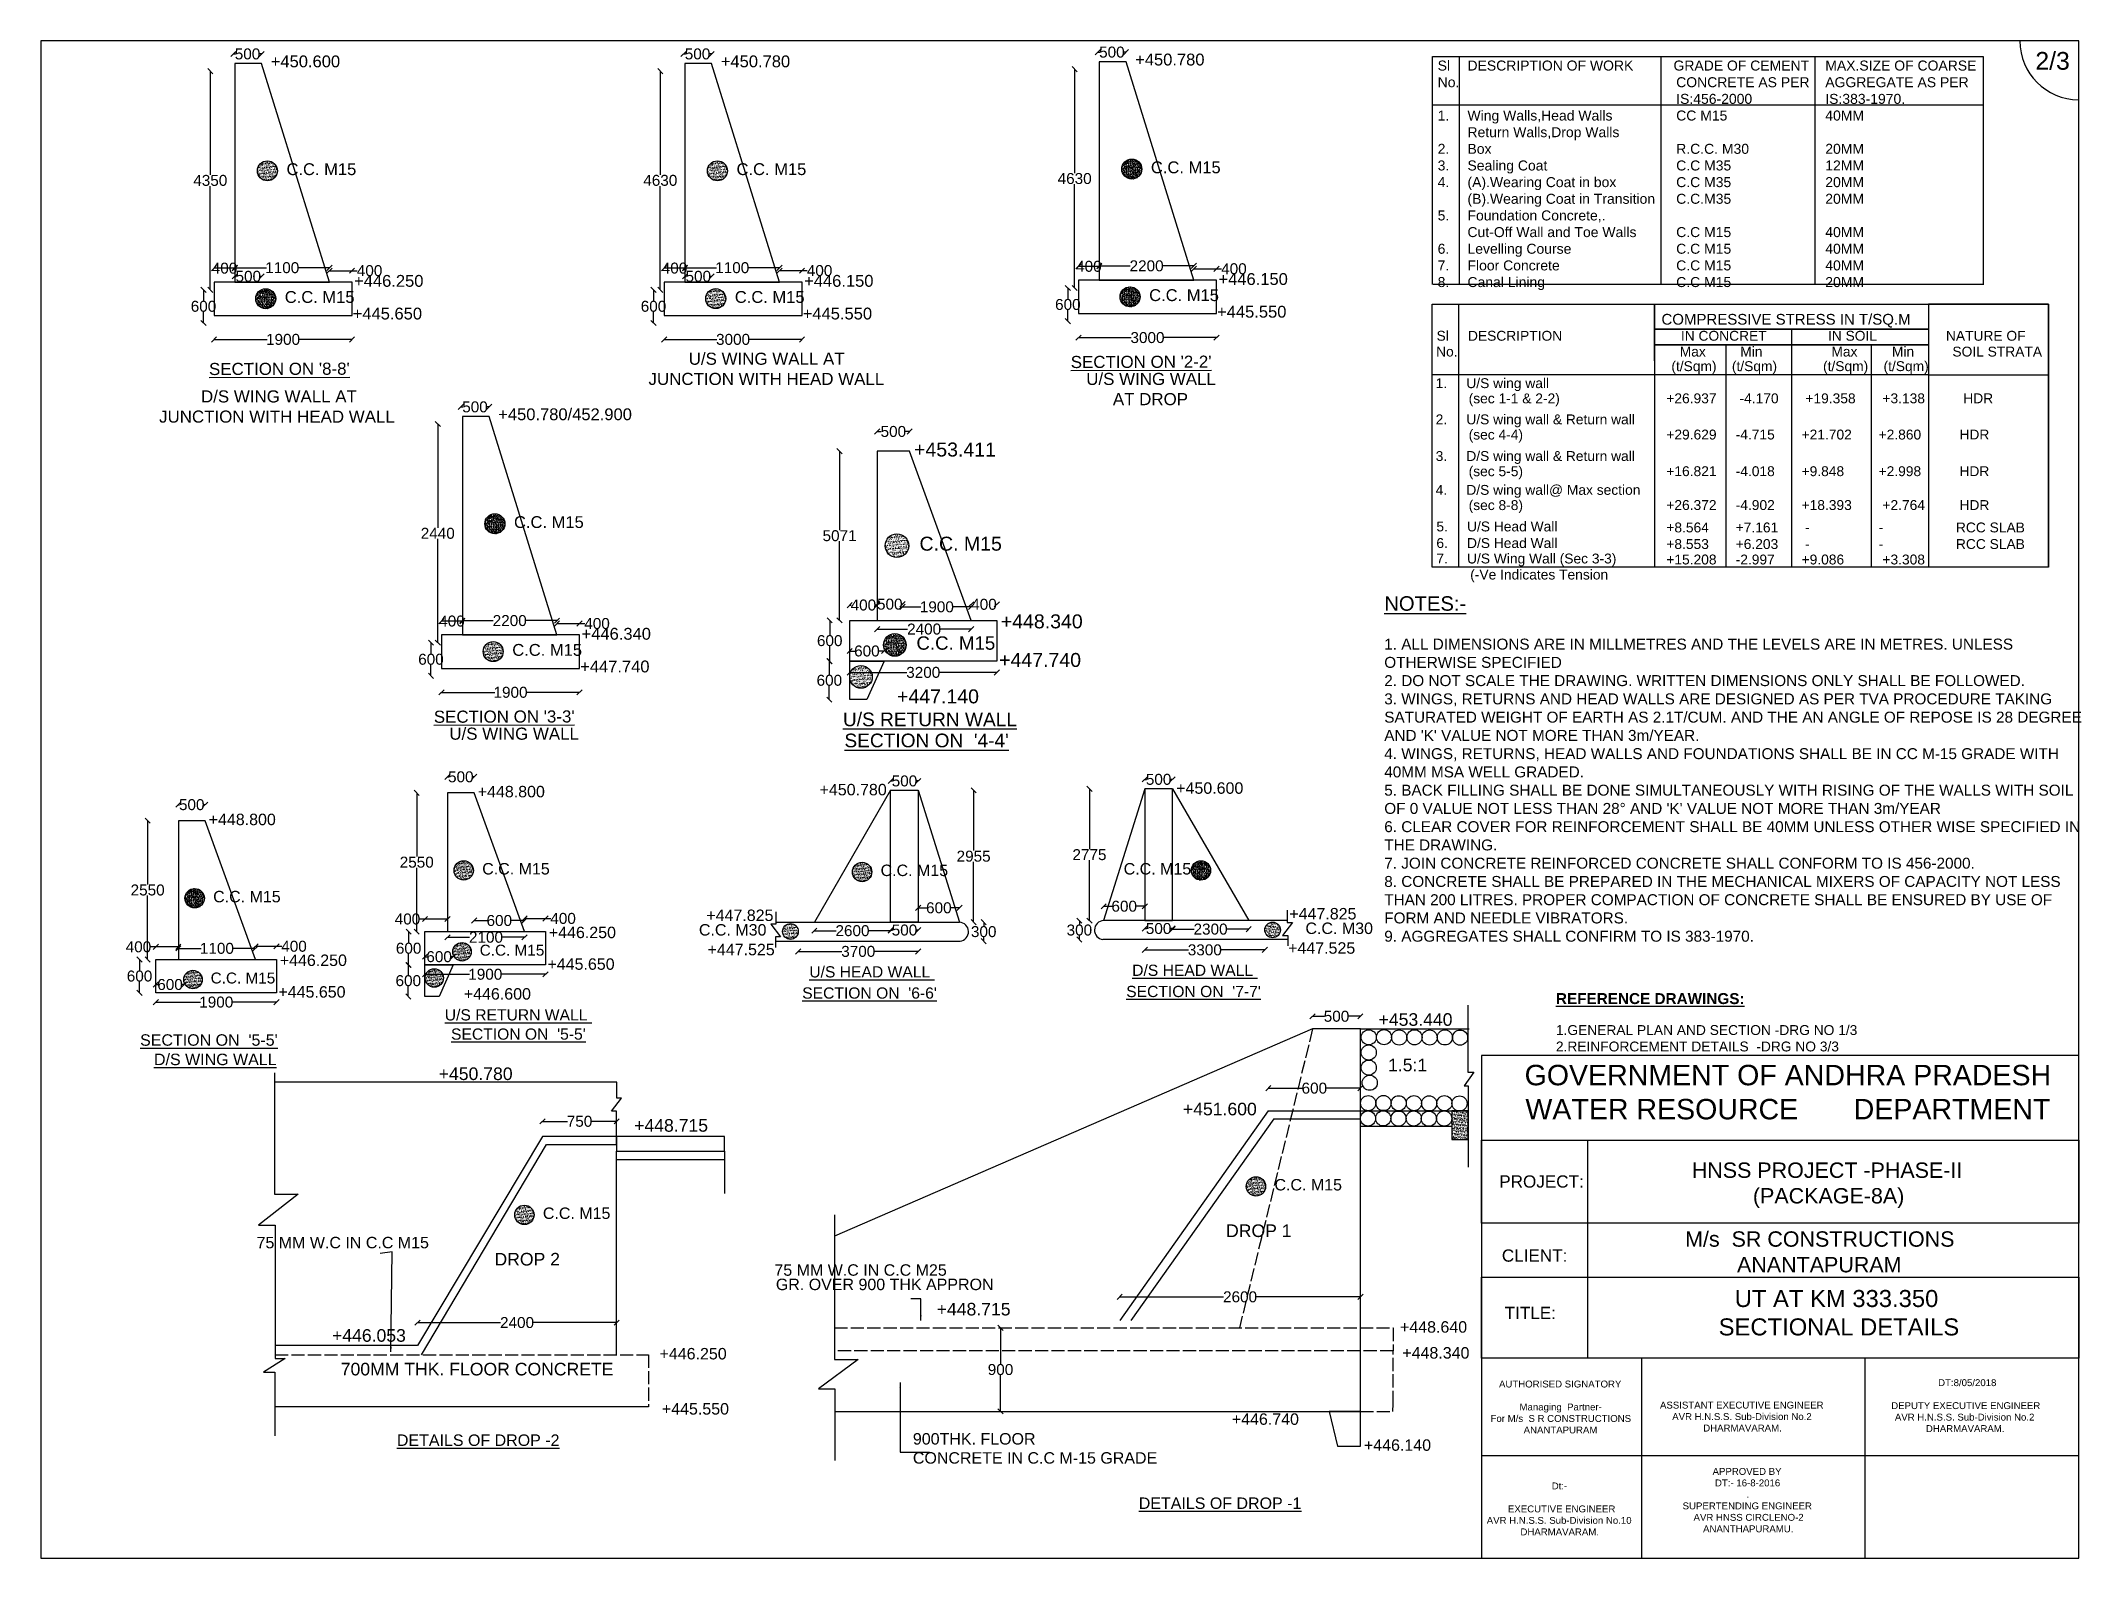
# Model space of a CAD drawing. Header units: millimetres. Extents: x 5124 to 6568637, y 2311 to 91879094.
# Drawn here: x 3678256 to 3715517, y 45935699 to 45963397 of the extents above; entities that cross this region are included whole.
import ezdxf

# ---------------------------------------------------------------- set-up
doc = ezdxf.new("R2010")
doc.units = ezdxf.units.MM
doc.header["$MEASUREMENT"] = 0
doc.linetypes.add('ACAD_ISO02W100', pattern=[15, 12, -3])
for name, color, linetype in [('DIMENSION', 7, 'Continuous'), ('DRAWING', 7, 'Continuous'), ('TEXT', 7, 'Continuous')]:
    doc.layers.add(name, color=color, linetype=linetype)
doc.styles.get("Standard").update_dxf_attribs({"font": 'arial.ttf', "height": 200})
doc.dimstyles.get("Standard").update_dxf_attribs({"dimtxt": 200, "dimasz": 110, "dimexe": 0.18, "dimexo": 0.0625, "dimgap": 0.09, "dimtad": 0, "dimtih": 1, "dimtoh": 1, "dimdec": 0, "dimzin": 0, "dimdsep": 46, "dimtxsty": 'Standard', "dimblk": 'OBLIQUE', "dimcen": 0.09, "dimse1": 1, "dimse2": 1, "dimadec": 0, "dimazin": 0, "dimtfac": 1, "dimtdec": 0, "dimtofl": 0, "dimtmove": 0, "dimatfit": 3, "dimfxl": 1, "dimtolj": 1, "dimtzin": 0, "dimarcsym": 0})

msp = doc.modelspace()

# ---------------------------------------------------------------- texts
at = {"layer": 'DRAWING'}
for s, height, p in [('              COMPRESSIVE STRESS IN T/SQ.M', 196.042, (3706787.5, 45958216.2)), ('Sl     DESCRIPTION                               IN CONCRET                IN SOIL                  NATURE OF', 180.2277, (3703745.2, 45957922.6)), ('No.                                                          Max         Min                  Max         Min          SOIL STRATA', 180.2277, (3703737.4, 45957634.3)), ('                                                                (t/Sqm)    (t/Sqm)            (t/Sqm)    (t/Sqm)', 180.2277, (3703557, 45957368.1)), ('1.     U/S wing wall ', 180.21, (3703729.2, 45957057.6)), ('                 +26.937      -4.170       +19.358       +3.138          HDR', 180.228, (3706752.2, 45956780.7)), ('2.     U/S wing wall & Return wall', 180.21, (3703729.2, 45956396.7)), ('                 +29.629     -4.715       +21.702       +2.860          HDR', 180.228, (3706752.2, 45956119.8)), ('3.     D/S wing wall & Return wall', 180.21, (3703729.2, 45955727.7)), ('                 +16.821     -4.018       +9.848         +2.998          HDR', 180.228, (3706752.2, 45955450.8)), ('4.     D/S wing wall@ Max section', 180.21, (3703729.2, 45955109.7)), ('                 +26.372     -4.902       +18.393        +2.764         HDR', 180.228, (3706752.2, 45954832.8)), ('5.     U/S Head Wall', 180.21, (3703742.1, 45954441.9)), ('                 +8.564       +7.161       -                  -                   RCC SLAB', 180.228, (3706752.2, 45954423.8)), ('6.     D/S Head Wall', 180.21, (3703742.1, 45954138.9)), ('                 +8.553       +6.203       -                  -                   RCC SLAB', 180.228, (3706752.2, 45954120.9)), ('7.     U/S Wing Wall (Sec 3-3)', 180.21, (3703742.1, 45953856.8)), ('                 +15.208     -2.997       +9.086          +3.308', 180.228, (3706752.2, 45953838.8)), (' (-Ve Indicates Tension             ', 180.228, (3704290.1, 45953563.9)), ('%%UU/S RETURN WALL', 249.692, (3692904.4, 45950885.6)), ("%%USECTION ON  '4-4'", 249.692, (3692931.7, 45950501.2)), ('%%UU/S HEAD WALL ', 204.622, (3692290.2, 45946299.9)), ('%%UD/S HEAD WALL ', 204.622, (3698186.5, 45946328.4)), ("%%USECTION ON  '6-6'", 204.622, (3692160.4, 45945913)), ("%%USECTION ON  '7-7'", 204.622, (3698077.1, 45945941.5)), ('%%UU/S RETURN WALL ', 204.622, (3685633.7, 45945514.6)), ("%%USECTION ON  '5-5'", 204.622, (3685747.5, 45945163.7))]:
    msp.add_text(s, height=height, dxfattribs=at).set_placement(p)
at = {"layer": 'DRAWING', "char_height": 220.984, "width": 4398.658, "attachment_point": 1}
for s, insert in [('\\pi790.9;U/S WING WALL AT \\P\\pi56.493;JUNCTION WITH HEAD WALL', (3689297.2, 45957704.5)), ('\\pi1033.4;U/S WING WALL \\P\\pi1519.9;AT DROP', (3696314.2, 45957335.5)), ('\\pi735.88; D/S WING WALL AT \\P\\pi56.493;JUNCTION WITH HEAD WALL', (3680359.5, 45957016.5)), ('\\pi1033.4;U/S WING WALL \\P\\pi2156.4; ', (3684683, 45950859.9))]:
    msp.add_mtext(s, dxfattribs=dict(at, insert=insert))
at = {"layer": 'TEXT'}
for s, height, p in [('+450.600', 215.99, (3682455.2, 45962913.9)), ('+450.780', 215.99, (3690673.7, 45962914.4)), ('+450.780', 215.99, (3698240.7, 45962947.4)), ('2/3', 323.66, (3714680.9, 45962869.5)), (' C.C. M15  ', 215.992, (3682659.1, 45960946.1)), (' C.C. M15  ', 215.992, (3690877.6, 45960946.6)), (' C.C. M15  ', 215.992, (3698444.6, 45960979.6)), ('+446.250', 215.99, (3683977.1, 45958907.1)), ('+446.150', 215.99, (3692195.6, 45958907.6)), ('+446.150', 215.99, (3699762.6, 45958940.6)), (' C.C. M15  ', 215.992, (3682627.6, 45958613)), (' C.C. M15  ', 215.992, (3690846.1, 45958613.5)), (' C.C. M15  ', 215.992, (3698413.1, 45958646.5)), ('+445.650', 215.99, (3683951.3, 45958310.4)), ('+445.550', 215.99, (3692169.8, 45958310.9)), ('+445.550', 215.99, (3699736.8, 45958343.9)), ('+450.780/452.900', 215.992, (3686609.4, 45956471.8)), ('+453.411', 255.09, (3694202.6, 45955808.9)), (' C.C. M15  ', 215.992, (3686813.4, 45954504)), (' C.C. M15  ', 255.094, (3694203.6, 45954090.3)), ('+448.340', 255.09, (3695787.1, 45952672.3)), (' C.C. M15  ', 215.992, (3686781.9, 45952170.9)), ('+446.340', 215.99, (3688131.4, 45952465)), (' C.C. M15  ', 244.051, (3694152.1, 45952282)), ('+447.740', 215.99, (3688105.5, 45951868.3)), ('+447.740', 255.09, (3695756.6, 45951967.5)), ('+447.140', 255.09, (3693892.7, 45951303.1)), ('+448.800', 209.05, (3686235, 45949587.5)), ('+450.780', 209.05, (3692478, 45949624)), ('+450.600', 209.05, (3698990.5, 45949652.5)), ('+448.800', 209.05, (3681321.5, 45949079.5)), (' C.C. M15  ', 209.05, (3686235.8, 45948179.2)), (' C.C. M15  ', 209.05, (3693510.9, 45948150.2)), (' C.C. M15  ', 209.05, (3697949.9, 45948178.7)), (' C.C. M15  ', 209.05, (3681322.3, 45947671.2)), ('+447.825', 209.05, (3690409.7, 45947330)), ('+447.825', 209.05, (3701056.5, 45947358.5)), ('+446.250', 209.05, (3687533.5, 45947017.1)), (' C.C. M30', 209.05, (3690193.4, 45947064.2)), (' C.C. M30', 209.05, (3701269.7, 45947092.7)), (' C.C. M15  ', 200, (3686193.6, 45946697.2)), ('+447.525', 209.05, (3690432.5, 45946704.5)), ('+447.525', 209.05, (3701033.7, 45946733)), (' C.C. M15  ', 200, (3681280.1, 45946189.2)), ('+446.250', 209.05, (3682620, 45946509.1)), ('+445.650', 209.05, (3687508.5, 45946439.6)), ('+445.650', 209.05, (3682595, 45945931.6)), ('+446.600', 209.05, (3685981, 45945895.1)), ("%%USECTION ON  '5-5'", 209.05, (3680069, 45945053.2)), ('%%UD/S WING WALL', 209.05, (3680322.9, 45944699.1)), (' C.C. M15  ', 209.05, (3700703.8, 45942411.2)), (' C.C. M15  ', 209.05, (3687343.8, 45941891.5)), ('75 MM W.C IN C.C M15', 209.05, (3682196.3, 45941355.6)), ('75 MM W.C IN C.C M25', 209.05, (3691653, 45940854.6)), ('GR. OVER 900 THK APPRON', 209.05, (3691679.5, 45940592)), ('%%UDETAILS OF DROP -2', 209.05, (3684758.9, 45937748.5)), ('%%UDETAILS OF DROP -1', 209.05, (3698306.9, 45936598))]:
    msp.add_text(s, height=height, dxfattribs=at).set_placement(p)
for s, p in [("%%USECTION ON '2-2'", (3697064.6, 45957423.7)), ("%%USECTION ON '8-8'", (3681327.8, 45957296.1)), ("%%USECTION ON '3-3'", (3685433.4, 45950948.1))]:
    msp.add_text(s, height=220.984, rotation=0.1412, dxfattribs=at).set_placement(p)
at = {"layer": 'TEXT', "attachment_point": 1}
for s, insert, char_height, width in [('{\\H1.3398x;Sl^IDESCRIPTION OF WORK^I       GRADE OF CEMENT ^IMAX.SIZE OF COARSE\\PNo.^I^I^I^I^I^I^I^I\\H0.99998x;CONCRETE AS PER ^IAGGREGATE AS PER\\P^I^I^I^I^I^I^I^IIS:456-2000^I^I^IIS:383-1970.\\P1.^IWing Walls,Head Walls ^I^I^ICC M15^I^I^I^I40MM\\P^IReturn Walls,Drop Walls\\P2.^IBox^I^I^I^I^I^I^IR.C.C. M30^I^I^I20MM\\P3.^ISealing Coat^I^I^I^I^IC.C M35^I^I^I^I12MM\\P4.^I(A).Wearing Coat in box^I^I^IC.C M35^I^I^I^I20MM^I^I^I^I\\P^I(B).Wearing Coat in Transition^IC.C.M35^I^I^I^I20MM\\H0.99998x;\\P5.^IFoundation Concrete,.\\P^ICut-Off Wall and Toe Walls^I^IC.C M15^I^I^I^I40MM\\P6.^ILevelling Course^I^I^I^IC.C M15^I^I^I^I40MM\\P7.^IFloor Concrete^I^I^I^IC.C M15^I^I^I^I40MM\\P8.^ICanal Lining^I^I^I^I^IC.C M15^I^I^I^I20MM}', (3703765.3, 45963036.8), 136.127, 9819.542), ('(sec 1-1 & 2-2)', (3704331.2, 45956959.7), 180.21, 2813.465), ('(sec 4-4)', (3704331.2, 45956298.9), 180.21, 2813.465), ('(sec 5-5)', (3704331.2, 45955629.8), 180.21, 2813.465), ('(sec 8-8)', (3704331.2, 45955011.8), 180.21, 2813.465), ("{\\H1.3223x;\\LNOTES:-\\P}\\P1. ALL DIMENSIONS ARE IN MILLMETRES AND THE LEVELS ARE IN METRES. UNLESS OTHERWISE SPECIFIED \\P2. DO NOT SCALE THE DRAWING. WRITTEN DIMENSIONS ONLY SHALL BE FOLLOWED. \\P3. WINGS, RETURNS AND HEAD WALLS ARE DESIGNED AS PER TVA PROCEDURE TAKING SATURATED WEIGHT OF EARTH AS 2.1T/CUM. AND THE AN ANGLE OF REPOSE IS 28 DEGREE AND 'K' VALUE NOT MORE THAN 3m/YEAR. \\P4. WINGS, RETURNS, HEAD WALLS AND FOUNDATIONS SHALL BE IN CC M-15 GRADE WITH 40MM MSA WELL GRADED. \\P5. BACK FILLING SHALL BE DONE SIMULTANEOUSLY WITH RISING OF THE WALLS WITH SOIL OF 0 VALUE NOT LESS THAN 28° AND 'K' VALUE NOT MORE THAN 3m/YEAR \\P6. CLEAR COVER FOR REINFORCEMENT SHALL BE 40MM UNLESS OTHER WISE SPECIFIED IN THE DRAWING. \\P7. JOIN CONCRETE REINFORCED CONCRETE SHALL CONFORM TO IS 456-2000. \\P8. CONCRETE SHALL BE PREPARED IN THE MECHANICAL MIXERS OF CAPACITY NOT LESS THAN 200 LITRES. PROPER COMPACTION OF CONCRETE SHALL BE ENSURED BY USE OF FORM AND NEEDLE VIBRATORS. \\P9. AGGREGATES SHALL CONFIRM TO IS 383-1970. ", (3702790.2, 45953258.4), 199.9213, 12858.132), ('{\\fArial|b1|i0|c0|p34;\\H1.3289x;\\LREFERENCE DRAWINGS:\\P}\\P{\\H1.196x;1.GENERAL PLAN AND SECTION -DRG NO 1/3\\P2.REINFORCEMENT DETAILS  -DRG NO 3/3}', (3705924.8, 45946013.8), 150.503, 5624.152), ('+453.440', (3702686.9, 45945646.7), 230, 1511.888), ('+450.780', (3685522.9, 45944656.7), 230, 1511.888), ('1.5:1', (3702859.9, 45944816.2), 230, 1511.888), ('+451.600', (3699113.2, 45944012.6), 230, 1511.888), ('+448.715', (3689091.9, 45943713.7), 230, 1511.888), ('PROJECT:', (3704890.2, 45942686.8), 223.43, 2084.672), ('\\pi3063.1;HNSS PROJECT -PHASE-II\\P\\pi4070.9; (PACKAGE-8A)\\P\\pi5446.4; ', (3705342.7, 45942921.9), 280.486, 11001.692), ('DROP 1', (3699900.8, 45941791.3), 230, 1511.888), ('\\pi1143.7;M/s  SR CONSTRUCTIONS \\P\\pi2091.5;ANANTAPURAM', (3707140.4, 45941665), 280.486, 7157.678), ('DROP 2', (3686540.7, 45941271.6), 230, 1511.888), ('CLIENT:', (3704937.5, 45941334.6), 223.43, 2084.672), ('\\pi2995.3;UT AT KM 333.350\\P\\pi2581.1; SECTIONAL DETAILS ', (3706194.9, 45940594.7), 310.995, 9654.134), ('+448.715', (3694616.7, 45940359.6), 230, 1511.888), ('TITLE:', (3704989, 45940287.4), 223.43, 1211.571), ('+446.053', (3683573.9, 45939879.7), 230, 1511.888), ('+448.640', (3703077.4, 45940024.3), 209.05, 639.34), ('+446.250', (3689555.3, 45939536.2), 209.05, 639.34), ('+448.340', (3703119.7, 45939551.5), 209.05, 639.34), ('700MM THK. FLOOR CONCRETE', (3683733.4, 45939265.2), 230, 5399.937), ('\\pi2038.6;AUTHORISED SIGNATORY\\P\\pi3155.4;\\P\\pi2412.9;Managing  Partner-\\P\\pi1884;For M/s  S R CONSTRUCTIONS\\P\\pi2488.6;ANANTAPURAM', (3702847.1, 45938940.8), 125.73, 6310.752), ('\\pi2578.3;  DT:8/05/2018\\P\\pi3155.4;\\P\\pi1770.6; DEPUTY EXECUTIVE ENGINEER\\P\\pi1886.2;AVR H.N.S.S. Sub-Division No.2\\P\\pi2452.5;DHARMAVARAM.', (3710228.8, 45938965.5), 125.73, 6310.752), ('\\pi3155.4;\\P\\P\\pi1663.2;ASSISTANT EXECUTIVE ENGINEER\\P\\pi1886.2;AVR H.N.S.S. Sub-Division No.2\\P\\pi2452.5;DHARMAVARAM.', (3706162.6, 45938975.3), 125.73, 6310.752), ('+445.550', (3689597.6, 45938529.5), 209.05, 639.34), ('+446.740', (3700006, 45938342.4), 209.05, 639.34), ('900THK. FLOOR \\PCONCRETE IN C.C M-15 GRADE', (3694182, 45937981.9), 209.05, 5191.799), ('+446.140', (3702418.8, 45937868), 209.05, 639.34), ('\\pi3023.4;Dt:- \\P\\pi3155.4;\\P\\pi2126.8;  EXECUTIVE ENGINEER\\P\\pi1836.9;AVR H.N.S.S. Sub-Division No.10\\P\\pi2452.5;DHARMAVARAM.', (3702824.8, 45937080.4), 125.73, 6310.752), ('\\pi2526.5;APPROVED BY\\P\\pi2570.7;DT:- 16-8-2016\\P\\pi3146.6;.  \\P\\pi1979.6;SUPERTENDING ENGINEER                \\P\\pi2130.3; AVR HNSS CIRCLENO-2\\P\\pi0;^I^I^I^I       ANANTHAPURAMU.', (3706259.3, 45937345.5), 125.73, 6310.752)]:
    msp.add_mtext(s, dxfattribs=dict(at, insert=insert, char_height=char_height, width=width))
at = {"layer": 'TEXT', "color": 7, "insert": (3710161.1, 45944204.2), "char_height": 373.194, "width": 10643.023, "attachment_point": 5}
msp.add_mtext('GOVERNMENT OF ANDHRA PRADESH\\PWATER RESOURCE       DEPARTMENT', dxfattribs=at)

# ---------------------------------------------------------------- blocks, each defined once
blk = doc.blocks.new('_Oblique')
at = {"color": 0, "linetype": 'ByBlock', "lineweight": -2}
blk.add_line((-0.5, -0.5), (0.5, 0.5), dxfattribs=at)
blk = doc.blocks.new('*D67')
at = {"layer": 'Defpoints', "color": 0, "transparency": 16777216}
for p in [(3681801, 45959255), (3681801, 45958857), (3683528, 45958857)]:
    blk.add_point(p, dxfattribs=at)
at = {"layer": 'DRAWING', "color": 0, "lineweight": -2, "transparency": 16777216}
for p, q in [((3681801, 45959255), (3682376, 45959255)), ((3683528, 45959255), (3682954, 45959255))]:
    blk.add_line(p, q, dxfattribs=at)
at = {"layer": 'DRAWING', "color": 0, "lineweight": -2, "transparency": 16777216, "xscale": 95, "yscale": 95, "zscale": 95, "rotation": 180}
blk.add_blockref('_Oblique', (3681801, 45959255), dxfattribs=at)
at = {"layer": 'DRAWING', "color": 0, "lineweight": -2, "transparency": 16777216, "xscale": 95, "yscale": 95, "zscale": 95}
blk.add_blockref('_Oblique', (3683528, 45959255), dxfattribs=at)
at = {"layer": 'DRAWING', "color": 0, "transparency": 16777216, "insert": (3682665, 45959255), "char_height": 200, "attachment_point": 5}
blk.add_mtext('\\A1;1100', dxfattribs=at)
blk = doc.blocks.new('*D68')
at = {"layer": 'Defpoints', "color": 0, "transparency": 16777216}
for p in [(3681801, 45959097), (3681801, 45958857), (3682289, 45958857)]:
    blk.add_point(p, dxfattribs=at)
at = {"layer": 'DRAWING', "color": 0, "lineweight": -2, "transparency": 16777216}
for p, q in [((3681801, 45959097), (3681824, 45959097)), ((3682289, 45959097), (3682266, 45959097))]:
    blk.add_line(p, q, dxfattribs=at)
at = {"layer": 'DRAWING', "color": 0, "lineweight": -2, "transparency": 16777216, "xscale": 95, "yscale": 95, "zscale": 95, "rotation": 180}
blk.add_blockref('_Oblique', (3681801, 45959097), dxfattribs=at)
at = {"layer": 'DRAWING', "color": 0, "lineweight": -2, "transparency": 16777216, "xscale": 95, "yscale": 95, "zscale": 95}
blk.add_blockref('_Oblique', (3682289, 45959097), dxfattribs=at)
at = {"layer": 'DRAWING', "color": 0, "transparency": 16777216, "insert": (3682045, 45959097), "char_height": 200, "attachment_point": 5}
blk.add_mtext('\\A1;500', dxfattribs=at)
blk = doc.blocks.new('*D69')
at = {"layer": 'Defpoints', "color": 0, "transparency": 16777216}
for p in [(3681420, 45959246), (3681420, 45958857), (3681801, 45958857)]:
    blk.add_point(p, dxfattribs=at)
at = {"layer": 'DRAWING', "color": 0, "lineweight": -2, "transparency": 16777216}
blk.add_line((3681801, 45959246), (3681420, 45959246), dxfattribs=at)
at = {"layer": 'DRAWING', "color": 0, "lineweight": -2, "transparency": 16777216, "xscale": 95, "yscale": 95, "zscale": 95, "rotation": 180}
blk.add_blockref('_Oblique', (3681420, 45959246), dxfattribs=at)
at = {"layer": 'DRAWING', "color": 0, "lineweight": -2, "transparency": 16777216, "xscale": 95, "yscale": 95, "zscale": 95}
blk.add_blockref('_Oblique', (3681801, 45959246), dxfattribs=at)
at = {"layer": 'DRAWING', "color": 0, "transparency": 16777216, "insert": (3681611, 45959246), "char_height": 200, "attachment_point": 5}
blk.add_mtext('\\A1;400', dxfattribs=at)
blk = doc.blocks.new('*D70')
at = {"layer": 'Defpoints', "color": 0, "transparency": 16777216}
for p in [(3681420, 45958852), (3681227, 45958247), (3681420, 45958247)]:
    blk.add_point(p, dxfattribs=at)
at = {"layer": 'DRAWING', "color": 0, "lineweight": -2, "transparency": 16777216}
for p, q in [((3681227, 45958852), (3681227, 45958652)), ((3681227, 45958247), (3681227, 45958447))]:
    blk.add_line(p, q, dxfattribs=at)
at = {"layer": 'DRAWING', "color": 0, "lineweight": -2, "transparency": 16777216, "xscale": 95, "yscale": 95, "zscale": 95}
for p, rotation in [((3681227, 45958852), 90), ((3681227, 45958247), 270)]:
    blk.add_blockref('_Oblique', p, dxfattribs=dict(at, rotation=rotation))
at = {"layer": 'DRAWING', "color": 0, "transparency": 16777216, "insert": (3681227, 45958550), "char_height": 200, "attachment_point": 5}
blk.add_mtext('\\A1;600', dxfattribs=at)
blk = doc.blocks.new('*D71')
at = {"layer": 'Defpoints', "color": 0, "transparency": 16777216}
for p in [(3681420, 45958247), (3681420, 45957946), (3683940, 45958247)]:
    blk.add_point(p, dxfattribs=at)
at = {"layer": 'DRAWING', "color": 0, "lineweight": -2, "transparency": 16777216}
for p, q in [((3681420, 45957946), (3682391, 45957946)), ((3683940, 45957946), (3682969, 45957946))]:
    blk.add_line(p, q, dxfattribs=at)
at = {"layer": 'DRAWING', "color": 0, "lineweight": -2, "transparency": 16777216, "xscale": 95, "yscale": 95, "zscale": 95, "rotation": 180}
blk.add_blockref('_Oblique', (3681420, 45957946), dxfattribs=at)
at = {"layer": 'DRAWING', "color": 0, "lineweight": -2, "transparency": 16777216, "xscale": 95, "yscale": 95, "zscale": 95}
blk.add_blockref('_Oblique', (3683940, 45957946), dxfattribs=at)
at = {"layer": 'DRAWING', "color": 0, "transparency": 16777216, "insert": (3682680, 45957946), "char_height": 200, "attachment_point": 5}
blk.add_mtext('\\A1;1900', dxfattribs=at)
blk = doc.blocks.new('*D72')
at = {"layer": 'Defpoints', "color": 0, "transparency": 16777216}
for p in [(3681351, 45962844), (3681801, 45962844), (3681420, 45958852)]:
    blk.add_point(p, dxfattribs=at)
at = {"layer": 'DRAWING', "color": 0, "lineweight": -2, "transparency": 16777216}
for p, q in [((3681351, 45962844), (3681351, 45960950)), ((3681351, 45958852), (3681351, 45960746))]:
    blk.add_line(p, q, dxfattribs=at)
at = {"layer": 'DRAWING', "color": 0, "lineweight": -2, "transparency": 16777216, "xscale": 95, "yscale": 95, "zscale": 95}
for p, rotation in [((3681351, 45962844), 90), ((3681351, 45958852), 270)]:
    blk.add_blockref('_Oblique', p, dxfattribs=dict(at, rotation=rotation))
at = {"layer": 'DRAWING', "color": 0, "transparency": 16777216, "insert": (3681351, 45960848), "char_height": 200, "attachment_point": 5}
blk.add_mtext('\\A1;4350', dxfattribs=at)
blk = doc.blocks.new('*D73')
at = {"layer": 'Defpoints', "color": 0, "transparency": 16777216}
for p in [(3681773, 45963157), (3681773, 45962844), (3682289, 45962844)]:
    blk.add_point(p, dxfattribs=at)
at = {"layer": 'DRAWING', "color": 0, "lineweight": -2, "transparency": 16777216}
for p, q in [((3681773, 45963157), (3681810, 45963157)), ((3682289, 45963157), (3682252, 45963157))]:
    blk.add_line(p, q, dxfattribs=at)
at = {"layer": 'DRAWING', "color": 0, "lineweight": -2, "transparency": 16777216, "xscale": 95, "yscale": 95, "zscale": 95, "rotation": 180}
blk.add_blockref('_Oblique', (3681773, 45963157), dxfattribs=at)
at = {"layer": 'DRAWING', "color": 0, "lineweight": -2, "transparency": 16777216, "xscale": 95, "yscale": 95, "zscale": 95}
blk.add_blockref('_Oblique', (3682289, 45963157), dxfattribs=at)
at = {"layer": 'DRAWING', "color": 0, "transparency": 16777216, "insert": (3682031, 45963157), "char_height": 200, "attachment_point": 5}
blk.add_mtext('\\A1;500', dxfattribs=at)
blk = doc.blocks.new('*D74')
at = {"layer": 'Defpoints', "color": 0, "transparency": 16777216}
for p in [(3683940, 45959201), (3683528, 45958994), (3683940, 45958994)]:
    blk.add_point(p, dxfattribs=at)
at = {"layer": 'DRAWING', "color": 0, "lineweight": -2, "transparency": 16777216}
for p, q in [((3683528, 45959201), (3683940, 45959201)), ((3683940, 45959201), (3684035, 45959201))]:
    blk.add_line(p, q, dxfattribs=at)
at = {"layer": 'DRAWING', "color": 0, "lineweight": -2, "transparency": 16777216, "xscale": 95, "yscale": 95, "zscale": 95, "rotation": 180}
blk.add_blockref('_Oblique', (3683528, 45959201), dxfattribs=at)
at = {"layer": 'DRAWING', "color": 0, "lineweight": -2, "transparency": 16777216, "xscale": 95, "yscale": 95, "zscale": 95}
blk.add_blockref('_Oblique', (3683940, 45959201), dxfattribs=at)
at = {"layer": 'DRAWING', "color": 0, "transparency": 16777216, "insert": (3684260, 45959201), "char_height": 200, "attachment_point": 5}
blk.add_mtext('\\A1;400', dxfattribs=at)
blk = doc.blocks.new('*D75')
at = {"layer": 'Defpoints', "color": 0, "transparency": 16777216}
for p in [(3690020, 45959255), (3690020, 45958857), (3691747, 45958857)]:
    blk.add_point(p, dxfattribs=at)
at = {"layer": 'DRAWING', "color": 0, "lineweight": -2, "transparency": 16777216}
for p, q in [((3690020, 45959255), (3690594, 45959255)), ((3691747, 45959255), (3691172, 45959255))]:
    blk.add_line(p, q, dxfattribs=at)
at = {"layer": 'DRAWING', "color": 0, "lineweight": -2, "transparency": 16777216, "xscale": 95, "yscale": 95, "zscale": 95, "rotation": 180}
blk.add_blockref('_Oblique', (3690020, 45959255), dxfattribs=at)
at = {"layer": 'DRAWING', "color": 0, "lineweight": -2, "transparency": 16777216, "xscale": 95, "yscale": 95, "zscale": 95}
blk.add_blockref('_Oblique', (3691747, 45959255), dxfattribs=at)
at = {"layer": 'DRAWING', "color": 0, "transparency": 16777216, "insert": (3690883, 45959255), "char_height": 200, "attachment_point": 5}
blk.add_mtext('\\A1;1100', dxfattribs=at)
blk = doc.blocks.new('*D76')
at = {"layer": 'Defpoints', "color": 0, "transparency": 16777216}
for p in [(3690020, 45959097), (3690020, 45958857), (3690507, 45958857)]:
    blk.add_point(p, dxfattribs=at)
at = {"layer": 'DRAWING', "color": 0, "lineweight": -2, "transparency": 16777216}
for p, q in [((3690020, 45959097), (3690043, 45959097)), ((3690507, 45959097), (3690484, 45959097))]:
    blk.add_line(p, q, dxfattribs=at)
at = {"layer": 'DRAWING', "color": 0, "lineweight": -2, "transparency": 16777216, "xscale": 95, "yscale": 95, "zscale": 95, "rotation": 180}
blk.add_blockref('_Oblique', (3690020, 45959097), dxfattribs=at)
at = {"layer": 'DRAWING', "color": 0, "lineweight": -2, "transparency": 16777216, "xscale": 95, "yscale": 95, "zscale": 95}
blk.add_blockref('_Oblique', (3690507, 45959097), dxfattribs=at)
at = {"layer": 'DRAWING', "color": 0, "transparency": 16777216, "insert": (3690263, 45959097), "char_height": 200, "attachment_point": 5}
blk.add_mtext('\\A1;500', dxfattribs=at)
blk = doc.blocks.new('*D77')
at = {"layer": 'Defpoints', "color": 0, "transparency": 16777216}
for p in [(3689638, 45959247), (3689638, 45958857), (3690020, 45958857)]:
    blk.add_point(p, dxfattribs=at)
at = {"layer": 'DRAWING', "color": 0, "lineweight": -2, "transparency": 16777216}
blk.add_line((3690020, 45959247), (3689638, 45959247), dxfattribs=at)
at = {"layer": 'DRAWING', "color": 0, "lineweight": -2, "transparency": 16777216, "xscale": 95, "yscale": 95, "zscale": 95, "rotation": 180}
blk.add_blockref('_Oblique', (3689638, 45959247), dxfattribs=at)
at = {"layer": 'DRAWING', "color": 0, "lineweight": -2, "transparency": 16777216, "xscale": 95, "yscale": 95, "zscale": 95}
blk.add_blockref('_Oblique', (3690020, 45959247), dxfattribs=at)
at = {"layer": 'DRAWING', "color": 0, "transparency": 16777216, "insert": (3689829, 45959247), "char_height": 200, "attachment_point": 5}
blk.add_mtext('\\A1;400', dxfattribs=at)
blk = doc.blocks.new('*D78')
at = {"layer": 'Defpoints', "color": 0, "transparency": 16777216}
for p in [(3689638, 45958853), (3689445, 45958247), (3689638, 45958247)]:
    blk.add_point(p, dxfattribs=at)
at = {"layer": 'DRAWING', "color": 0, "lineweight": -2, "transparency": 16777216}
for p, q in [((3689445, 45958853), (3689445, 45958652)), ((3689445, 45958247), (3689445, 45958448))]:
    blk.add_line(p, q, dxfattribs=at)
at = {"layer": 'DRAWING', "color": 0, "lineweight": -2, "transparency": 16777216, "xscale": 95, "yscale": 95, "zscale": 95}
for p, rotation in [((3689445, 45958853), 90), ((3689445, 45958247), 270)]:
    blk.add_blockref('_Oblique', p, dxfattribs=dict(at, rotation=rotation))
at = {"layer": 'DRAWING', "color": 0, "transparency": 16777216, "insert": (3689445, 45958550), "char_height": 200, "attachment_point": 5}
blk.add_mtext('\\A1;600', dxfattribs=at)
blk = doc.blocks.new('*D79')
at = {"layer": 'Defpoints', "color": 0, "transparency": 16777216}
for p in [(3689638, 45958247), (3689638, 45957946), (3692158, 45958247)]:
    blk.add_point(p, dxfattribs=at)
at = {"layer": 'DRAWING', "color": 0, "lineweight": -2, "transparency": 16777216}
for p, q in [((3689638, 45957946), (3690600, 45957946)), ((3692158, 45957946), (3691197, 45957946))]:
    blk.add_line(p, q, dxfattribs=at)
at = {"layer": 'DRAWING', "color": 0, "lineweight": -2, "transparency": 16777216, "xscale": 95, "yscale": 95, "zscale": 95, "rotation": 180}
blk.add_blockref('_Oblique', (3689638, 45957946), dxfattribs=at)
at = {"layer": 'DRAWING', "color": 0, "lineweight": -2, "transparency": 16777216, "xscale": 95, "yscale": 95, "zscale": 95}
blk.add_blockref('_Oblique', (3692158, 45957946), dxfattribs=at)
at = {"layer": 'DRAWING', "color": 0, "transparency": 16777216, "insert": (3690898, 45957946), "char_height": 200, "attachment_point": 5}
blk.add_mtext('\\A1;3000', dxfattribs=at)
blk = doc.blocks.new('*D80')
at = {"layer": 'Defpoints', "color": 0, "transparency": 16777216}
for p in [(3689569, 45962845), (3690020, 45962845), (3689638, 45958853)]:
    blk.add_point(p, dxfattribs=at)
at = {"layer": 'DRAWING', "color": 0, "lineweight": -2, "transparency": 16777216}
for p, q in [((3689569, 45962845), (3689569, 45960951)), ((3689569, 45958853), (3689569, 45960746))]:
    blk.add_line(p, q, dxfattribs=at)
at = {"layer": 'DRAWING', "color": 0, "lineweight": -2, "transparency": 16777216, "xscale": 95, "yscale": 95, "zscale": 95}
for p, rotation in [((3689569, 45962845), 90), ((3689569, 45958853), 270)]:
    blk.add_blockref('_Oblique', p, dxfattribs=dict(at, rotation=rotation))
at = {"layer": 'DRAWING', "color": 0, "transparency": 16777216, "insert": (3689569, 45960849), "char_height": 200, "attachment_point": 5}
blk.add_mtext('\\A1;4630', dxfattribs=at)
blk = doc.blocks.new('*D81')
at = {"layer": 'Defpoints', "color": 0, "transparency": 16777216}
for p in [(3689992, 45963157), (3689992, 45962845), (3690507, 45962845)]:
    blk.add_point(p, dxfattribs=at)
at = {"layer": 'DRAWING', "color": 0, "lineweight": -2, "transparency": 16777216}
for p, q in [((3689992, 45963157), (3690029, 45963157)), ((3690507, 45963157), (3690470, 45963157))]:
    blk.add_line(p, q, dxfattribs=at)
at = {"layer": 'DRAWING', "color": 0, "lineweight": -2, "transparency": 16777216, "xscale": 95, "yscale": 95, "zscale": 95, "rotation": 180}
blk.add_blockref('_Oblique', (3689992, 45963157), dxfattribs=at)
at = {"layer": 'DRAWING', "color": 0, "lineweight": -2, "transparency": 16777216, "xscale": 95, "yscale": 95, "zscale": 95}
blk.add_blockref('_Oblique', (3690507, 45963157), dxfattribs=at)
at = {"layer": 'DRAWING', "color": 0, "transparency": 16777216, "insert": (3690249, 45963157), "char_height": 200, "attachment_point": 5}
blk.add_mtext('\\A1;500', dxfattribs=at)
blk = doc.blocks.new('*D82')
at = {"layer": 'Defpoints', "color": 0, "transparency": 16777216}
for p in [(3692158, 45959202), (3691747, 45958994), (3692158, 45958994)]:
    blk.add_point(p, dxfattribs=at)
at = {"layer": 'DRAWING', "color": 0, "lineweight": -2, "transparency": 16777216}
for p, q in [((3691747, 45959202), (3692158, 45959202)), ((3692158, 45959202), (3692254, 45959202))]:
    blk.add_line(p, q, dxfattribs=at)
at = {"layer": 'DRAWING', "color": 0, "lineweight": -2, "transparency": 16777216, "xscale": 95, "yscale": 95, "zscale": 95, "rotation": 180}
blk.add_blockref('_Oblique', (3691747, 45959202), dxfattribs=at)
at = {"layer": 'DRAWING', "color": 0, "lineweight": -2, "transparency": 16777216, "xscale": 95, "yscale": 95, "zscale": 95}
blk.add_blockref('_Oblique', (3692158, 45959202), dxfattribs=at)
at = {"layer": 'DRAWING', "color": 0, "transparency": 16777216, "insert": (3692478, 45959202), "char_height": 200, "attachment_point": 5}
blk.add_mtext('\\A1;400', dxfattribs=at)
blk = doc.blocks.new('*D83')
at = {"layer": 'Defpoints', "color": 0, "transparency": 16777216}
for p in [(3697587, 45959288), (3697587, 45958890), (3699314, 45958890)]:
    blk.add_point(p, dxfattribs=at)
at = {"layer": 'DRAWING', "color": 0, "lineweight": -2, "transparency": 16777216}
for p, q in [((3697587, 45959288), (3698150, 45959288)), ((3699314, 45959288), (3698750, 45959288))]:
    blk.add_line(p, q, dxfattribs=at)
at = {"layer": 'DRAWING', "color": 0, "lineweight": -2, "transparency": 16777216, "xscale": 95, "yscale": 95, "zscale": 95, "rotation": 180}
blk.add_blockref('_Oblique', (3697587, 45959288), dxfattribs=at)
at = {"layer": 'DRAWING', "color": 0, "lineweight": -2, "transparency": 16777216, "xscale": 95, "yscale": 95, "zscale": 95}
blk.add_blockref('_Oblique', (3699314, 45959288), dxfattribs=at)
at = {"layer": 'DRAWING', "color": 0, "transparency": 16777216, "insert": (3698450, 45959288), "char_height": 200, "attachment_point": 5}
blk.add_mtext('\\A1;2200', dxfattribs=at)
blk = doc.blocks.new('*D84')
at = {"layer": 'Defpoints', "color": 0, "transparency": 16777216}
for p in [(3697206, 45959280), (3697206, 45958890), (3697587, 45958890)]:
    blk.add_point(p, dxfattribs=at)
at = {"layer": 'DRAWING', "color": 0, "lineweight": -2, "transparency": 16777216}
blk.add_line((3697587, 45959280), (3697206, 45959280), dxfattribs=at)
at = {"layer": 'DRAWING', "color": 0, "lineweight": -2, "transparency": 16777216, "xscale": 95, "yscale": 95, "zscale": 95, "rotation": 180}
blk.add_blockref('_Oblique', (3697206, 45959280), dxfattribs=at)
at = {"layer": 'DRAWING', "color": 0, "lineweight": -2, "transparency": 16777216, "xscale": 95, "yscale": 95, "zscale": 95}
blk.add_blockref('_Oblique', (3697587, 45959280), dxfattribs=at)
at = {"layer": 'DRAWING', "color": 0, "transparency": 16777216, "insert": (3697396, 45959280), "char_height": 200, "attachment_point": 5}
blk.add_mtext('\\A1;400', dxfattribs=at)
blk = doc.blocks.new('*D85')
at = {"layer": 'Defpoints', "color": 0, "transparency": 16777216}
for p in [(3697206, 45958886), (3697012, 45958280), (3697206, 45958280)]:
    blk.add_point(p, dxfattribs=at)
at = {"layer": 'DRAWING', "color": 0, "lineweight": -2, "transparency": 16777216}
for p, q in [((3697012, 45958886), (3697012, 45958685)), ((3697012, 45958280), (3697012, 45958481))]:
    blk.add_line(p, q, dxfattribs=at)
at = {"layer": 'DRAWING', "color": 0, "lineweight": -2, "transparency": 16777216, "xscale": 95, "yscale": 95, "zscale": 95}
for p, rotation in [((3697012, 45958886), 90), ((3697012, 45958280), 270)]:
    blk.add_blockref('_Oblique', p, dxfattribs=dict(at, rotation=rotation))
at = {"layer": 'DRAWING', "color": 0, "transparency": 16777216, "insert": (3697012, 45958583), "char_height": 200, "attachment_point": 5}
blk.add_mtext('\\A1;600', dxfattribs=at)
blk = doc.blocks.new('*D86')
at = {"layer": 'Defpoints', "color": 0, "transparency": 16777216}
for p in [(3697206, 45958280), (3697206, 45957979), (3699726, 45958280)]:
    blk.add_point(p, dxfattribs=at)
at = {"layer": 'DRAWING', "color": 0, "lineweight": -2, "transparency": 16777216}
for p, q in [((3697206, 45957979), (3698167, 45957979)), ((3699726, 45957979), (3698764, 45957979))]:
    blk.add_line(p, q, dxfattribs=at)
at = {"layer": 'DRAWING', "color": 0, "lineweight": -2, "transparency": 16777216, "xscale": 95, "yscale": 95, "zscale": 95, "rotation": 180}
blk.add_blockref('_Oblique', (3697206, 45957979), dxfattribs=at)
at = {"layer": 'DRAWING', "color": 0, "lineweight": -2, "transparency": 16777216, "xscale": 95, "yscale": 95, "zscale": 95}
blk.add_blockref('_Oblique', (3699726, 45957979), dxfattribs=at)
at = {"layer": 'DRAWING', "color": 0, "transparency": 16777216, "insert": (3698466, 45957979), "char_height": 200, "attachment_point": 5}
blk.add_mtext('\\A1;3000', dxfattribs=at)
blk = doc.blocks.new('*D87')
at = {"layer": 'Defpoints', "color": 0, "transparency": 16777216}
for p in [(3697136, 45962878), (3697587, 45962878), (3697206, 45958886)]:
    blk.add_point(p, dxfattribs=at)
at = {"layer": 'DRAWING', "color": 0, "lineweight": -2, "transparency": 16777216}
for p, q in [((3697136, 45962878), (3697136, 45960984)), ((3697136, 45958886), (3697136, 45960779))]:
    blk.add_line(p, q, dxfattribs=at)
at = {"layer": 'DRAWING', "color": 0, "lineweight": -2, "transparency": 16777216, "xscale": 95, "yscale": 95, "zscale": 95}
for p, rotation in [((3697136, 45962878), 90), ((3697136, 45958886), 270)]:
    blk.add_blockref('_Oblique', p, dxfattribs=dict(at, rotation=rotation))
at = {"layer": 'DRAWING', "color": 0, "transparency": 16777216, "insert": (3697136, 45960882), "char_height": 200, "attachment_point": 5}
blk.add_mtext('\\A1;4630', dxfattribs=at)
blk = doc.blocks.new('*D88')
at = {"layer": 'Defpoints', "color": 0, "transparency": 16777216}
for p in [(3697559, 45963190), (3697559, 45962878), (3698074, 45962878)]:
    blk.add_point(p, dxfattribs=at)
at = {"layer": 'DRAWING', "color": 0, "lineweight": -2, "transparency": 16777216}
for p, q in [((3697559, 45963190), (3697596, 45963190)), ((3698074, 45963190), (3698037, 45963190))]:
    blk.add_line(p, q, dxfattribs=at)
at = {"layer": 'DRAWING', "color": 0, "lineweight": -2, "transparency": 16777216, "xscale": 95, "yscale": 95, "zscale": 95, "rotation": 180}
blk.add_blockref('_Oblique', (3697559, 45963190), dxfattribs=at)
at = {"layer": 'DRAWING', "color": 0, "lineweight": -2, "transparency": 16777216, "xscale": 95, "yscale": 95, "zscale": 95}
blk.add_blockref('_Oblique', (3698074, 45963190), dxfattribs=at)
at = {"layer": 'DRAWING', "color": 0, "transparency": 16777216, "insert": (3697816, 45963190), "char_height": 200, "attachment_point": 5}
blk.add_mtext('\\A1;500', dxfattribs=at)
blk = doc.blocks.new('*D89')
at = {"layer": 'Defpoints', "color": 0, "transparency": 16777216}
for p in [(3699726, 45959235), (3699314, 45959027), (3699726, 45959027)]:
    blk.add_point(p, dxfattribs=at)
at = {"layer": 'DRAWING', "color": 0, "lineweight": -2, "transparency": 16777216}
for p, q in [((3699314, 45959235), (3699726, 45959235)), ((3699726, 45959235), (3699820, 45959235))]:
    blk.add_line(p, q, dxfattribs=at)
at = {"layer": 'DRAWING', "color": 0, "lineweight": -2, "transparency": 16777216, "xscale": 95, "yscale": 95, "zscale": 95, "rotation": 180}
blk.add_blockref('_Oblique', (3699314, 45959235), dxfattribs=at)
at = {"layer": 'DRAWING', "color": 0, "lineweight": -2, "transparency": 16777216, "xscale": 95, "yscale": 95, "zscale": 95}
blk.add_blockref('_Oblique', (3699726, 45959235), dxfattribs=at)
at = {"layer": 'DRAWING', "color": 0, "transparency": 16777216, "insert": (3700045, 45959235), "char_height": 200, "attachment_point": 5}
blk.add_mtext('\\A1;400', dxfattribs=at)
blk = doc.blocks.new('*D90')
at = {"layer": 'Defpoints', "color": 0, "transparency": 16777216}
for p in [(3685955, 45952813), (3685955, 45952414), (3687682, 45952414)]:
    blk.add_point(p, dxfattribs=at)
at = {"layer": 'DRAWING', "color": 0, "lineweight": -2, "transparency": 16777216}
for p, q in [((3685955, 45952813), (3686519, 45952813)), ((3687682, 45952813), (3687119, 45952813))]:
    blk.add_line(p, q, dxfattribs=at)
at = {"layer": 'DRAWING', "color": 0, "lineweight": -2, "transparency": 16777216, "xscale": 95, "yscale": 95, "zscale": 95, "rotation": 180}
blk.add_blockref('_Oblique', (3685955, 45952813), dxfattribs=at)
at = {"layer": 'DRAWING', "color": 0, "lineweight": -2, "transparency": 16777216, "xscale": 95, "yscale": 95, "zscale": 95}
blk.add_blockref('_Oblique', (3687682, 45952813), dxfattribs=at)
at = {"layer": 'DRAWING', "color": 0, "transparency": 16777216, "insert": (3686819, 45952813), "char_height": 200, "attachment_point": 5}
blk.add_mtext('\\A1;2200', dxfattribs=at)
blk = doc.blocks.new('*D91')
at = {"layer": 'Defpoints', "color": 0, "transparency": 16777216}
for p in [(3685574, 45952804), (3685574, 45952414), (3685955, 45952414)]:
    blk.add_point(p, dxfattribs=at)
at = {"layer": 'DRAWING', "color": 0, "lineweight": -2, "transparency": 16777216}
blk.add_line((3685955, 45952804), (3685574, 45952804), dxfattribs=at)
at = {"layer": 'DRAWING', "color": 0, "lineweight": -2, "transparency": 16777216, "xscale": 95, "yscale": 95, "zscale": 95, "rotation": 180}
blk.add_blockref('_Oblique', (3685574, 45952804), dxfattribs=at)
at = {"layer": 'DRAWING', "color": 0, "lineweight": -2, "transparency": 16777216, "xscale": 95, "yscale": 95, "zscale": 95}
blk.add_blockref('_Oblique', (3685955, 45952804), dxfattribs=at)
at = {"layer": 'DRAWING', "color": 0, "transparency": 16777216, "insert": (3685765, 45952804), "char_height": 200, "attachment_point": 5}
blk.add_mtext('\\A1;400', dxfattribs=at)
blk = doc.blocks.new('*D92')
at = {"layer": 'Defpoints', "color": 0, "transparency": 16777216}
for p in [(3685574, 45952410), (3685381, 45951805), (3685574, 45951805)]:
    blk.add_point(p, dxfattribs=at)
at = {"layer": 'DRAWING', "color": 0, "lineweight": -2, "transparency": 16777216}
for p, q in [((3685381, 45952410), (3685381, 45952210)), ((3685381, 45951805), (3685381, 45952005))]:
    blk.add_line(p, q, dxfattribs=at)
at = {"layer": 'DRAWING', "color": 0, "lineweight": -2, "transparency": 16777216, "xscale": 95, "yscale": 95, "zscale": 95}
for p, rotation in [((3685381, 45952410), 90), ((3685381, 45951805), 270)]:
    blk.add_blockref('_Oblique', p, dxfattribs=dict(at, rotation=rotation))
at = {"layer": 'DRAWING', "color": 0, "transparency": 16777216, "insert": (3685381, 45952107), "char_height": 200, "attachment_point": 5}
blk.add_mtext('\\A1;600', dxfattribs=at)
blk = doc.blocks.new('*D93')
at = {"layer": 'Defpoints', "color": 0, "transparency": 16777216}
for p in [(3685574, 45951805), (3688094, 45951805), (3685574, 45951504)]:
    blk.add_point(p, dxfattribs=at)
at = {"layer": 'DRAWING', "color": 0, "lineweight": -2, "transparency": 16777216}
for p, q in [((3685574, 45951504), (3686545, 45951504)), ((3688094, 45951504), (3687123, 45951504))]:
    blk.add_line(p, q, dxfattribs=at)
at = {"layer": 'DRAWING', "color": 0, "lineweight": -2, "transparency": 16777216, "xscale": 95, "yscale": 95, "zscale": 95, "rotation": 180}
blk.add_blockref('_Oblique', (3685574, 45951504), dxfattribs=at)
at = {"layer": 'DRAWING', "color": 0, "lineweight": -2, "transparency": 16777216, "xscale": 95, "yscale": 95, "zscale": 95}
blk.add_blockref('_Oblique', (3688094, 45951504), dxfattribs=at)
at = {"layer": 'DRAWING', "color": 0, "transparency": 16777216, "insert": (3686834, 45951504), "char_height": 200, "attachment_point": 5}
blk.add_mtext('\\A1;1900', dxfattribs=at)
blk = doc.blocks.new('*D94')
at = {"layer": 'Defpoints', "color": 0, "transparency": 16777216}
for p in [(3685505, 45956402), (3685955, 45956402), (3685574, 45952410)]:
    blk.add_point(p, dxfattribs=at)
at = {"layer": 'DRAWING', "color": 0, "lineweight": -2, "transparency": 16777216}
for p, q in [((3685505, 45956402), (3685505, 45954508)), ((3685505, 45952410), (3685505, 45954304))]:
    blk.add_line(p, q, dxfattribs=at)
at = {"layer": 'DRAWING', "color": 0, "lineweight": -2, "transparency": 16777216, "xscale": 95, "yscale": 95, "zscale": 95}
for p, rotation in [((3685505, 45956402), 90), ((3685505, 45952410), 270)]:
    blk.add_blockref('_Oblique', p, dxfattribs=dict(at, rotation=rotation))
at = {"layer": 'DRAWING', "color": 0, "transparency": 16777216, "insert": (3685505, 45954406), "char_height": 200, "attachment_point": 5}
blk.add_mtext('\\A1;2440', dxfattribs=at)
blk = doc.blocks.new('*D95')
at = {"layer": 'Defpoints', "color": 0, "transparency": 16777216}
for p in [(3685928, 45956714), (3685928, 45956402), (3686443, 45956402)]:
    blk.add_point(p, dxfattribs=at)
at = {"layer": 'DRAWING', "color": 0, "lineweight": -2, "transparency": 16777216}
for p, q in [((3685928, 45956714), (3685964, 45956714)), ((3686443, 45956714), (3686406, 45956714))]:
    blk.add_line(p, q, dxfattribs=at)
at = {"layer": 'DRAWING', "color": 0, "lineweight": -2, "transparency": 16777216, "xscale": 95, "yscale": 95, "zscale": 95, "rotation": 180}
blk.add_blockref('_Oblique', (3685928, 45956714), dxfattribs=at)
at = {"layer": 'DRAWING', "color": 0, "lineweight": -2, "transparency": 16777216, "xscale": 95, "yscale": 95, "zscale": 95}
blk.add_blockref('_Oblique', (3686443, 45956714), dxfattribs=at)
at = {"layer": 'DRAWING', "color": 0, "transparency": 16777216, "insert": (3686185, 45956714), "char_height": 200, "attachment_point": 5}
blk.add_mtext('\\A1;500', dxfattribs=at)
blk = doc.blocks.new('*D96')
at = {"layer": 'Defpoints', "color": 0, "transparency": 16777216}
for p in [(3688094, 45952759), (3687682, 45952551), (3688094, 45952551)]:
    blk.add_point(p, dxfattribs=at)
at = {"layer": 'DRAWING', "color": 0, "lineweight": -2, "transparency": 16777216}
for p, q in [((3687682, 45952759), (3688094, 45952759)), ((3688094, 45952759), (3688189, 45952759))]:
    blk.add_line(p, q, dxfattribs=at)
at = {"layer": 'DRAWING', "color": 0, "lineweight": -2, "transparency": 16777216, "xscale": 95, "yscale": 95, "zscale": 95, "rotation": 180}
blk.add_blockref('_Oblique', (3687682, 45952759), dxfattribs=at)
at = {"layer": 'DRAWING', "color": 0, "lineweight": -2, "transparency": 16777216, "xscale": 95, "yscale": 95, "zscale": 95}
blk.add_blockref('_Oblique', (3688094, 45952759), dxfattribs=at)
at = {"layer": 'DRAWING', "color": 0, "transparency": 16777216, "insert": (3688414, 45952759), "char_height": 200, "attachment_point": 5}
blk.add_mtext('\\A1;400', dxfattribs=at)
blk = doc.blocks.new('*D99')
at = {"layer": 'Defpoints', "color": 0, "transparency": 16777216}
for p in [(3694122, 45956265), (3693528, 45955908), (3694122, 45955908)]:
    blk.add_point(p, dxfattribs=at)
at = {"layer": 'DRAWING', "color": 0, "lineweight": -2, "transparency": 16777216}
for p, q in [((3693528, 45956265), (3693604, 45956265)), ((3694122, 45956265), (3694046, 45956265))]:
    blk.add_line(p, q, dxfattribs=at)
at = {"layer": 'DRAWING', "color": 0, "lineweight": -2, "transparency": 16777216, "xscale": 95, "yscale": 95, "zscale": 95, "rotation": 180}
blk.add_blockref('_Oblique', (3693528, 45956265), dxfattribs=at)
at = {"layer": 'DRAWING', "color": 0, "lineweight": -2, "transparency": 16777216, "xscale": 95, "yscale": 95, "zscale": 95}
blk.add_blockref('_Oblique', (3694122, 45956265), dxfattribs=at)
at = {"layer": 'DRAWING', "color": 0, "transparency": 16777216, "insert": (3693825, 45956265), "char_height": 200, "attachment_point": 5}
blk.add_mtext('\\A1;500', dxfattribs=at)
blk = doc.blocks.new('*D100')
at = {"layer": 'Defpoints', "color": 0, "transparency": 16777216}
for p in [(3693028, 45952075), (3695715, 45952075), (3695715, 45951867)]:
    blk.add_point(p, dxfattribs=at)
at = {"layer": 'DRAWING', "color": 0, "lineweight": -2, "transparency": 16777216}
for p, q in [((3693028, 45951867), (3694073, 45951867)), ((3695715, 45951867), (3694669, 45951867))]:
    blk.add_line(p, q, dxfattribs=at)
at = {"layer": 'DRAWING', "color": 0, "lineweight": -2, "transparency": 16777216, "xscale": 95, "yscale": 95, "zscale": 95, "rotation": 180}
blk.add_blockref('_Oblique', (3693028, 45951867), dxfattribs=at)
at = {"layer": 'DRAWING', "color": 0, "lineweight": -2, "transparency": 16777216, "xscale": 95, "yscale": 95, "zscale": 95}
blk.add_blockref('_Oblique', (3695715, 45951867), dxfattribs=at)
at = {"layer": 'DRAWING', "color": 0, "transparency": 16777216, "insert": (3694371, 45951867), "char_height": 200, "attachment_point": 5}
blk.add_mtext('\\A1;3200', dxfattribs=at)
blk = doc.blocks.new('*D101')
at = {"layer": 'Defpoints', "color": 0, "transparency": 16777216}
for p in [(3693993, 45952818), (3695245, 45953064), (3695245, 45952818)]:
    blk.add_point(p, dxfattribs=at)
at = {"layer": 'DRAWING', "color": 0, "lineweight": -2, "transparency": 16777216}
for p, q in [((3693993, 45953064), (3694330, 45953064)), ((3695245, 45953064), (3694908, 45953064))]:
    blk.add_line(p, q, dxfattribs=at)
at = {"layer": 'DRAWING', "color": 0, "lineweight": -2, "transparency": 16777216, "xscale": 95, "yscale": 95, "zscale": 95, "rotation": 180}
blk.add_blockref('_Oblique', (3693993, 45953064), dxfattribs=at)
at = {"layer": 'DRAWING', "color": 0, "lineweight": -2, "transparency": 16777216, "xscale": 95, "yscale": 95, "zscale": 95}
blk.add_blockref('_Oblique', (3695245, 45953064), dxfattribs=at)
at = {"layer": 'DRAWING', "color": 0, "transparency": 16777216, "insert": (3694619, 45953064), "char_height": 200, "attachment_point": 5}
blk.add_mtext('\\A1;1900', dxfattribs=at)
blk = doc.blocks.new('*D102')
at = {"layer": 'Defpoints', "color": 0, "transparency": 16777216}
for p in [(3695715, 45953110), (3695245, 45952818), (3695715, 45952818)]:
    blk.add_point(p, dxfattribs=at)
at = {"layer": 'DRAWING', "color": 0, "lineweight": -2, "transparency": 16777216}
for p, q in [((3695245, 45953110), (3695255, 45953110)), ((3695715, 45953110), (3695705, 45953110))]:
    blk.add_line(p, q, dxfattribs=at)
at = {"layer": 'DRAWING', "color": 0, "lineweight": -2, "transparency": 16777216, "xscale": 95, "yscale": 95, "zscale": 95, "rotation": 180}
blk.add_blockref('_Oblique', (3695245, 45953110), dxfattribs=at)
at = {"layer": 'DRAWING', "color": 0, "lineweight": -2, "transparency": 16777216, "xscale": 95, "yscale": 95, "zscale": 95}
blk.add_blockref('_Oblique', (3695715, 45953110), dxfattribs=at)
at = {"layer": 'DRAWING', "color": 0, "transparency": 16777216, "insert": (3695480, 45953110), "char_height": 200, "attachment_point": 5}
blk.add_mtext('\\A1;400', dxfattribs=at)
blk = doc.blocks.new('*D103')
at = {"layer": 'Defpoints', "color": 0, "transparency": 16777216}
for p in [(3693028, 45953097), (3693028, 45952818), (3693528, 45952818)]:
    blk.add_point(p, dxfattribs=at)
at = {"layer": 'DRAWING', "color": 0, "lineweight": -2, "transparency": 16777216}
for p, q in [((3693028, 45953097), (3693053, 45953097)), ((3693528, 45953097), (3693502, 45953097))]:
    blk.add_line(p, q, dxfattribs=at)
at = {"layer": 'DRAWING', "color": 0, "lineweight": -2, "transparency": 16777216, "xscale": 95, "yscale": 95, "zscale": 95, "rotation": 180}
blk.add_blockref('_Oblique', (3693028, 45953097), dxfattribs=at)
at = {"layer": 'DRAWING', "color": 0, "lineweight": -2, "transparency": 16777216, "xscale": 95, "yscale": 95, "zscale": 95}
blk.add_blockref('_Oblique', (3693528, 45953097), dxfattribs=at)
at = {"layer": 'DRAWING', "color": 0, "transparency": 16777216, "insert": (3693278, 45953097), "char_height": 200, "attachment_point": 5}
blk.add_mtext('\\A1;400', dxfattribs=at)
blk = doc.blocks.new('*D97')
at = {"layer": 'Defpoints', "color": 0, "transparency": 16777216}
for p in [(3693028, 45952818), (3692663, 45952075), (3693028, 45952075)]:
    blk.add_point(p, dxfattribs=at)
at = {"layer": 'DRAWING', "color": 0, "lineweight": -2, "transparency": 16777216}
for p, q in [((3692663, 45952818), (3692663, 45952549)), ((3692663, 45952075), (3692663, 45952345))]:
    blk.add_line(p, q, dxfattribs=at)
at = {"layer": 'DRAWING', "color": 0, "lineweight": -2, "transparency": 16777216, "xscale": 95, "yscale": 95, "zscale": 95}
for p, rotation in [((3692663, 45952818), 90), ((3692663, 45952075), 270)]:
    blk.add_blockref('_Oblique', p, dxfattribs=dict(at, rotation=rotation))
at = {"layer": 'DRAWING', "color": 0, "transparency": 16777216, "insert": (3692663, 45952447), "char_height": 200, "attachment_point": 5}
blk.add_mtext('\\A1;600', dxfattribs=at)
blk = doc.blocks.new('*D104')
at = {"layer": 'Defpoints', "color": 0, "transparency": 16777216}
for p in [(3693028, 45952258), (3693028, 45952075), (3693657, 45952075)]:
    blk.add_point(p, dxfattribs=at)
at = {"layer": 'DRAWING', "color": 0, "lineweight": -2, "transparency": 16777216}
for p, q in [((3693028, 45952258), (3693121, 45952258)), ((3693657, 45952258), (3693563, 45952258))]:
    blk.add_line(p, q, dxfattribs=at)
at = {"layer": 'DRAWING', "color": 0, "lineweight": -2, "transparency": 16777216, "xscale": 95, "yscale": 95, "zscale": 95, "rotation": 180}
blk.add_blockref('_Oblique', (3693028, 45952258), dxfattribs=at)
at = {"layer": 'DRAWING', "color": 0, "lineweight": -2, "transparency": 16777216, "xscale": 95, "yscale": 95, "zscale": 95}
blk.add_blockref('_Oblique', (3693657, 45952258), dxfattribs=at)
at = {"layer": 'DRAWING', "color": 0, "transparency": 16777216, "insert": (3693342, 45952258), "char_height": 200, "attachment_point": 5}
blk.add_mtext('\\A1;600', dxfattribs=at)
blk = doc.blocks.new('*D105')
at = {"layer": 'Defpoints', "color": 0, "transparency": 16777216}
for p in [(3692656, 45952075), (3693028, 45952075), (3693028, 45951371)]:
    blk.add_point(p, dxfattribs=at)
at = {"layer": 'DRAWING', "color": 0, "lineweight": -2, "transparency": 16777216}
for p, q in [((3692656, 45952075), (3692656, 45951826)), ((3692656, 45951371), (3692656, 45951621))]:
    blk.add_line(p, q, dxfattribs=at)
at = {"layer": 'DRAWING', "color": 0, "lineweight": -2, "transparency": 16777216, "xscale": 95, "yscale": 95, "zscale": 95}
for p, rotation in [((3692656, 45952075), 90), ((3692656, 45951371), 270)]:
    blk.add_blockref('_Oblique', p, dxfattribs=dict(at, rotation=rotation))
at = {"layer": 'DRAWING', "color": 0, "transparency": 16777216, "insert": (3692656, 45951723), "char_height": 200, "attachment_point": 5}
blk.add_mtext('\\A1;600', dxfattribs=at)
blk = doc.blocks.new('*D98')
at = {"layer": 'Defpoints', "color": 0, "transparency": 16777216}
for p in [(3692843, 45955908), (3693528, 45955908), (3693028, 45952818)]:
    blk.add_point(p, dxfattribs=at)
at = {"layer": 'DRAWING', "color": 0, "lineweight": -2, "transparency": 16777216}
for p, q in [((3692843, 45955908), (3692843, 45954465)), ((3692843, 45952818), (3692843, 45954261))]:
    blk.add_line(p, q, dxfattribs=at)
at = {"layer": 'DRAWING', "color": 0, "lineweight": -2, "transparency": 16777216, "xscale": 95, "yscale": 95, "zscale": 95}
for p, rotation in [((3692843, 45955908), 90), ((3692843, 45952818), 270)]:
    blk.add_blockref('_Oblique', p, dxfattribs=dict(at, rotation=rotation))
at = {"layer": 'DRAWING', "color": 0, "transparency": 16777216, "insert": (3692843, 45954363), "char_height": 200, "attachment_point": 5}
blk.add_mtext('\\A1;5071', dxfattribs=at)
blk = doc.blocks.new('*D106')
at = {"layer": 'Defpoints', "color": 0, "transparency": 16777216}
for p in [(3693993, 45953113), (3693528, 45953030), (3693993, 45953064)]:
    blk.add_point(p, dxfattribs=at)
at = {"layer": 'DRAWING', "color": 0, "lineweight": -2, "transparency": 16777216}
for p, q in [((3693528, 45953113), (3693540, 45953113)), ((3693993, 45953113), (3693981, 45953113))]:
    blk.add_line(p, q, dxfattribs=at)
at = {"layer": 'DRAWING', "color": 0, "lineweight": -2, "transparency": 16777216, "xscale": 95, "yscale": 95, "zscale": 95, "rotation": 180}
blk.add_blockref('_Oblique', (3693528, 45953113), dxfattribs=at)
at = {"layer": 'DRAWING', "color": 0, "lineweight": -2, "transparency": 16777216, "xscale": 95, "yscale": 95, "zscale": 95}
blk.add_blockref('_Oblique', (3693993, 45953113), dxfattribs=at)
at = {"layer": 'DRAWING', "color": 0, "transparency": 16777216, "insert": (3693760, 45953113), "char_height": 200, "attachment_point": 5}
blk.add_mtext('\\A1;500', dxfattribs=at)
blk = doc.blocks.new('*D107')
at = {"layer": 'Defpoints', "color": 0, "transparency": 16777216}
for p in [(3693528, 45952818), (3695245, 45952818), (3695245, 45952658)]:
    blk.add_point(p, dxfattribs=at)
at = {"layer": 'DRAWING', "color": 0, "lineweight": -2, "transparency": 16777216}
for p, q in [((3693528, 45952658), (3694086, 45952658)), ((3695245, 45952658), (3694687, 45952658))]:
    blk.add_line(p, q, dxfattribs=at)
at = {"layer": 'DRAWING', "color": 0, "lineweight": -2, "transparency": 16777216, "xscale": 95, "yscale": 95, "zscale": 95, "rotation": 180}
blk.add_blockref('_Oblique', (3693528, 45952658), dxfattribs=at)
at = {"layer": 'DRAWING', "color": 0, "lineweight": -2, "transparency": 16777216, "xscale": 95, "yscale": 95, "zscale": 95}
blk.add_blockref('_Oblique', (3695245, 45952658), dxfattribs=at)
at = {"layer": 'DRAWING', "color": 0, "transparency": 16777216, "insert": (3694387, 45952658), "char_height": 200, "attachment_point": 5}
blk.add_mtext('\\A1;2400', dxfattribs=at)
blk = doc.blocks.new('*D111')
at = {"layer": 'Defpoints', "color": 0, "transparency": 16777216}
for p in [(3681256, 45949453), (3680768, 45949161), (3681256, 45949161)]:
    blk.add_point(p, dxfattribs=at)
at = {"layer": 'DRAWING', "color": 0, "lineweight": -2, "transparency": 16777216}
for p, q in [((3680768, 45949453), (3680791, 45949453)), ((3681256, 45949453), (3681233, 45949453))]:
    blk.add_line(p, q, dxfattribs=at)
at = {"layer": 'DRAWING', "color": 0, "lineweight": -2, "transparency": 16777216, "xscale": 95, "yscale": 95, "zscale": 95, "rotation": 180}
blk.add_blockref('_Oblique', (3680768, 45949453), dxfattribs=at)
at = {"layer": 'DRAWING', "color": 0, "lineweight": -2, "transparency": 16777216, "xscale": 95, "yscale": 95, "zscale": 95}
blk.add_blockref('_Oblique', (3681256, 45949453), dxfattribs=at)
at = {"layer": 'DRAWING', "color": 0, "transparency": 16777216, "insert": (3681012, 45949453), "char_height": 200, "attachment_point": 5}
blk.add_mtext('\\A1;500', dxfattribs=at)
blk = doc.blocks.new('*D112')
at = {"layer": 'Defpoints', "color": 0, "transparency": 16777216}
for p in [(3680358, 45946020), (3682560, 45946020), (3682560, 45945849)]:
    blk.add_point(p, dxfattribs=at)
at = {"layer": 'DRAWING', "color": 0, "lineweight": -2, "transparency": 16777216}
for p, q in [((3680358, 45945849), (3681171, 45945849)), ((3682560, 45945849), (3681748, 45945849))]:
    blk.add_line(p, q, dxfattribs=at)
at = {"layer": 'DRAWING', "color": 0, "lineweight": -2, "transparency": 16777216, "xscale": 95, "yscale": 95, "zscale": 95, "rotation": 180}
blk.add_blockref('_Oblique', (3680358, 45945849), dxfattribs=at)
at = {"layer": 'DRAWING', "color": 0, "lineweight": -2, "transparency": 16777216, "xscale": 95, "yscale": 95, "zscale": 95}
blk.add_blockref('_Oblique', (3682560, 45945849), dxfattribs=at)
at = {"layer": 'DRAWING', "color": 0, "transparency": 16777216, "insert": (3681460, 45945849), "char_height": 200, "attachment_point": 5}
blk.add_mtext('\\A1;1900', dxfattribs=at)
blk = doc.blocks.new('*D113')
at = {"layer": 'Defpoints', "color": 0, "transparency": 16777216}
for p in [(3682176, 45946830), (3680768, 45946628), (3682176, 45946628)]:
    blk.add_point(p, dxfattribs=at)
at = {"layer": 'DRAWING', "color": 0, "lineweight": -2, "transparency": 16777216}
for p, q in [((3680768, 45946830), (3681183, 45946830)), ((3682176, 45946830), (3681761, 45946830))]:
    blk.add_line(p, q, dxfattribs=at)
at = {"layer": 'DRAWING', "color": 0, "lineweight": -2, "transparency": 16777216, "xscale": 95, "yscale": 95, "zscale": 95, "rotation": 180}
blk.add_blockref('_Oblique', (3680768, 45946830), dxfattribs=at)
at = {"layer": 'DRAWING', "color": 0, "lineweight": -2, "transparency": 16777216, "xscale": 95, "yscale": 95, "zscale": 95}
blk.add_blockref('_Oblique', (3682176, 45946830), dxfattribs=at)
at = {"layer": 'DRAWING', "color": 0, "transparency": 16777216, "insert": (3681472, 45946830), "char_height": 200, "attachment_point": 5}
blk.add_mtext('\\A1;1100', dxfattribs=at)
blk = doc.blocks.new('*D114')
at = {"layer": 'Defpoints', "color": 0, "transparency": 16777216}
for p in [(3682560, 45946868), (3682176, 45946628), (3682560, 45946628)]:
    blk.add_point(p, dxfattribs=at)
at = {"layer": 'DRAWING', "color": 0, "lineweight": -2, "transparency": 16777216}
for p, q in [((3682176, 45946868), (3682560, 45946868)), ((3682560, 45946868), (3682656, 45946868))]:
    blk.add_line(p, q, dxfattribs=at)
at = {"layer": 'DRAWING', "color": 0, "lineweight": -2, "transparency": 16777216, "xscale": 95, "yscale": 95, "zscale": 95, "rotation": 180}
blk.add_blockref('_Oblique', (3682176, 45946868), dxfattribs=at)
at = {"layer": 'DRAWING', "color": 0, "lineweight": -2, "transparency": 16777216, "xscale": 95, "yscale": 95, "zscale": 95}
blk.add_blockref('_Oblique', (3682560, 45946868), dxfattribs=at)
at = {"layer": 'DRAWING', "color": 0, "transparency": 16777216, "insert": (3682880, 45946868), "char_height": 200, "attachment_point": 5}
blk.add_mtext('\\A1;400', dxfattribs=at)
blk = doc.blocks.new('*D115')
at = {"layer": 'Defpoints', "color": 0, "transparency": 16777216}
for p in [(3680358, 45946858), (3680358, 45946628), (3680768, 45946628)]:
    blk.add_point(p, dxfattribs=at)
at = {"layer": 'DRAWING', "color": 0, "lineweight": -2, "transparency": 16777216}
for p, q in [((3680358, 45946858), (3680264, 45946858)), ((3680768, 45946858), (3680358, 45946858))]:
    blk.add_line(p, q, dxfattribs=at)
at = {"layer": 'DRAWING', "color": 0, "lineweight": -2, "transparency": 16777216, "xscale": 95, "yscale": 95, "zscale": 95, "rotation": 180}
blk.add_blockref('_Oblique', (3680358, 45946858), dxfattribs=at)
at = {"layer": 'DRAWING', "color": 0, "lineweight": -2, "transparency": 16777216, "xscale": 95, "yscale": 95, "zscale": 95}
blk.add_blockref('_Oblique', (3680768, 45946858), dxfattribs=at)
at = {"layer": 'DRAWING', "color": 0, "transparency": 16777216, "insert": (3680039, 45946858), "char_height": 200, "attachment_point": 5}
blk.add_mtext('\\A1;400', dxfattribs=at)
blk = doc.blocks.new('*D108')
at = {"layer": 'Defpoints', "color": 0, "transparency": 16777216}
for p in [(3680358, 45946628), (3680059, 45946020), (3680358, 45946020)]:
    blk.add_point(p, dxfattribs=at)
at = {"layer": 'DRAWING', "color": 0, "lineweight": -2, "transparency": 16777216}
for p, q in [((3680059, 45946628), (3680059, 45946426)), ((3680059, 45946020), (3680059, 45946222))]:
    blk.add_line(p, q, dxfattribs=at)
at = {"layer": 'DRAWING', "color": 0, "lineweight": -2, "transparency": 16777216, "xscale": 95, "yscale": 95, "zscale": 95}
for p, rotation in [((3680059, 45946628), 90), ((3680059, 45946020), 270)]:
    blk.add_blockref('_Oblique', p, dxfattribs=dict(at, rotation=rotation))
at = {"layer": 'DRAWING', "color": 0, "transparency": 16777216, "insert": (3680059, 45946324), "char_height": 200, "attachment_point": 5}
blk.add_mtext('\\A1;600', dxfattribs=at)
blk = doc.blocks.new('*D109')
at = {"layer": 'Defpoints', "color": 0, "transparency": 16777216}
for p in [(3680358, 45946170), (3680358, 45946020), (3680874, 45946020)]:
    blk.add_point(p, dxfattribs=at)
at = {"layer": 'DRAWING', "color": 0, "lineweight": -2, "transparency": 16777216}
for p, q in [((3680358, 45946170), (3680395, 45946170)), ((3680874, 45946170), (3680837, 45946170))]:
    blk.add_line(p, q, dxfattribs=at)
at = {"layer": 'DRAWING', "color": 0, "lineweight": -2, "transparency": 16777216, "xscale": 95, "yscale": 95, "zscale": 95, "rotation": 180}
blk.add_blockref('_Oblique', (3680358, 45946170), dxfattribs=at)
at = {"layer": 'DRAWING', "color": 0, "lineweight": -2, "transparency": 16777216, "xscale": 95, "yscale": 95, "zscale": 95}
blk.add_blockref('_Oblique', (3680874, 45946170), dxfattribs=at)
at = {"layer": 'DRAWING', "color": 0, "transparency": 16777216, "insert": (3680616, 45946170), "char_height": 200, "attachment_point": 5}
blk.add_mtext('\\A1;600', dxfattribs=at)
blk = doc.blocks.new('*D110')
at = {"layer": 'Defpoints', "color": 0, "transparency": 16777216}
for p in [(3680207, 45949161), (3680768, 45949161), (3680358, 45946628)]:
    blk.add_point(p, dxfattribs=at)
at = {"layer": 'DRAWING', "color": 0, "lineweight": -2, "transparency": 16777216}
for p, q in [((3680207, 45949161), (3680207, 45947997)), ((3680207, 45946628), (3680207, 45947793))]:
    blk.add_line(p, q, dxfattribs=at)
at = {"layer": 'DRAWING', "color": 0, "lineweight": -2, "transparency": 16777216, "xscale": 95, "yscale": 95, "zscale": 95}
for p, rotation in [((3680207, 45949161), 90), ((3680207, 45946628), 270)]:
    blk.add_blockref('_Oblique', p, dxfattribs=dict(at, rotation=rotation))
at = {"layer": 'DRAWING', "color": 0, "transparency": 16777216, "insert": (3680207, 45947895), "char_height": 200, "attachment_point": 5}
blk.add_mtext('\\A1;2550', dxfattribs=at)
blk = doc.blocks.new('*D118')
at = {"layer": 'Defpoints', "color": 0, "transparency": 16777216}
for p in [(3686169, 45949961), (3685682, 45949669), (3686169, 45949669)]:
    blk.add_point(p, dxfattribs=at)
at = {"layer": 'DRAWING', "color": 0, "lineweight": -2, "transparency": 16777216}
for p, q in [((3685682, 45949961), (3685705, 45949961)), ((3686169, 45949961), (3686146, 45949961))]:
    blk.add_line(p, q, dxfattribs=at)
at = {"layer": 'DRAWING', "color": 0, "lineweight": -2, "transparency": 16777216, "xscale": 95, "yscale": 95, "zscale": 95, "rotation": 180}
blk.add_blockref('_Oblique', (3685682, 45949961), dxfattribs=at)
at = {"layer": 'DRAWING', "color": 0, "lineweight": -2, "transparency": 16777216, "xscale": 95, "yscale": 95, "zscale": 95}
blk.add_blockref('_Oblique', (3686169, 45949961), dxfattribs=at)
at = {"layer": 'DRAWING', "color": 0, "transparency": 16777216, "insert": (3685926, 45949961), "char_height": 200, "attachment_point": 5}
blk.add_mtext('\\A1;500', dxfattribs=at)
blk = doc.blocks.new('*D119')
at = {"layer": 'Defpoints', "color": 0, "transparency": 16777216}
for p in [(3685272, 45946528), (3687474, 45946528), (3687474, 45946357)]:
    blk.add_point(p, dxfattribs=at)
at = {"layer": 'DRAWING', "color": 0, "lineweight": -2, "transparency": 16777216}
for p, q in [((3685272, 45946357), (3686084, 45946357)), ((3687474, 45946357), (3686662, 45946357))]:
    blk.add_line(p, q, dxfattribs=at)
at = {"layer": 'DRAWING', "color": 0, "lineweight": -2, "transparency": 16777216, "xscale": 95, "yscale": 95, "zscale": 95, "rotation": 180}
blk.add_blockref('_Oblique', (3685272, 45946357), dxfattribs=at)
at = {"layer": 'DRAWING', "color": 0, "lineweight": -2, "transparency": 16777216, "xscale": 95, "yscale": 95, "zscale": 95}
blk.add_blockref('_Oblique', (3687474, 45946357), dxfattribs=at)
at = {"layer": 'DRAWING', "color": 0, "transparency": 16777216, "insert": (3686373, 45946357), "char_height": 200, "attachment_point": 5}
blk.add_mtext('\\A1;1900', dxfattribs=at)
blk = doc.blocks.new('*D120')
at = {"layer": 'Defpoints', "color": 0, "transparency": 16777216}
for p in [(3685682, 45947136.5), (3687089.5, 45947136.5), (3687089.5, 45947032.5)]:
    blk.add_point(p, dxfattribs=at)
at = {"layer": 'DRAWING', "color": 0, "lineweight": -2, "transparency": 16777216}
for p, q in [((3685682, 45947032.5), (3686085.66, 45947032.5)), ((3687089.5, 45947032.5), (3686685.84, 45947032.5))]:
    blk.add_line(p, q, dxfattribs=at)
at = {"layer": 'DRAWING', "color": 0, "lineweight": -2, "transparency": 16777216, "xscale": 95, "yscale": 95, "zscale": 95, "rotation": 180}
blk.add_blockref('_Oblique', (3685682, 45947032.5), dxfattribs=at)
at = {"layer": 'DRAWING', "color": 0, "lineweight": -2, "transparency": 16777216, "xscale": 95, "yscale": 95, "zscale": 95}
blk.add_blockref('_Oblique', (3687089.5, 45947032.5), dxfattribs=at)
at = {"layer": 'DRAWING', "color": 0, "transparency": 16777216, "insert": (3686385.75, 45947032.5), "char_height": 200, "attachment_point": 5}
blk.add_mtext('\\A1;2100', dxfattribs=at)
blk = doc.blocks.new('*D121')
at = {"layer": 'Defpoints', "color": 0, "transparency": 16777216}
for p in [(3686169, 45947136), (3687090, 45947338), (3687090, 45947136)]:
    blk.add_point(p, dxfattribs=at)
at = {"layer": 'DRAWING', "color": 0, "lineweight": -2, "transparency": 16777216}
for p, q in [((3686169, 45947338), (3686408, 45947338)), ((3687090, 45947338), (3686850, 45947338))]:
    blk.add_line(p, q, dxfattribs=at)
at = {"layer": 'DRAWING', "color": 0, "lineweight": -2, "transparency": 16777216, "xscale": 95, "yscale": 95, "zscale": 95, "rotation": 180}
blk.add_blockref('_Oblique', (3686169, 45947338), dxfattribs=at)
at = {"layer": 'DRAWING', "color": 0, "lineweight": -2, "transparency": 16777216, "xscale": 95, "yscale": 95, "zscale": 95}
blk.add_blockref('_Oblique', (3687090, 45947338), dxfattribs=at)
at = {"layer": 'DRAWING', "color": 0, "transparency": 16777216, "insert": (3686629, 45947338), "char_height": 200, "attachment_point": 5}
blk.add_mtext('\\A1;600', dxfattribs=at)
blk = doc.blocks.new('*D122')
at = {"layer": 'Defpoints', "color": 0, "transparency": 16777216}
for p in [(3687090, 45947136), (3687474, 45947376), (3687474, 45947136)]:
    blk.add_point(p, dxfattribs=at)
at = {"layer": 'DRAWING', "color": 0, "lineweight": -2, "transparency": 16777216}
for p, q in [((3687090, 45947376), (3687474, 45947376)), ((3687474, 45947376), (3687569, 45947376))]:
    blk.add_line(p, q, dxfattribs=at)
at = {"layer": 'DRAWING', "color": 0, "lineweight": -2, "transparency": 16777216, "xscale": 95, "yscale": 95, "zscale": 95, "rotation": 180}
blk.add_blockref('_Oblique', (3687090, 45947376), dxfattribs=at)
at = {"layer": 'DRAWING', "color": 0, "lineweight": -2, "transparency": 16777216, "xscale": 95, "yscale": 95, "zscale": 95}
blk.add_blockref('_Oblique', (3687474, 45947376), dxfattribs=at)
at = {"layer": 'DRAWING', "color": 0, "transparency": 16777216, "insert": (3687794, 45947376), "char_height": 200, "attachment_point": 5}
blk.add_mtext('\\A1;400', dxfattribs=at)
blk = doc.blocks.new('*D123')
at = {"layer": 'Defpoints', "color": 0, "transparency": 16777216}
for p in [(3685272, 45947366), (3685272, 45947136), (3685682, 45947136)]:
    blk.add_point(p, dxfattribs=at)
at = {"layer": 'DRAWING', "color": 0, "lineweight": -2, "transparency": 16777216}
for p, q in [((3685272, 45947366), (3685177, 45947366)), ((3685682, 45947366), (3685272, 45947366))]:
    blk.add_line(p, q, dxfattribs=at)
at = {"layer": 'DRAWING', "color": 0, "lineweight": -2, "transparency": 16777216, "xscale": 95, "yscale": 95, "zscale": 95, "rotation": 180}
blk.add_blockref('_Oblique', (3685272, 45947366), dxfattribs=at)
at = {"layer": 'DRAWING', "color": 0, "lineweight": -2, "transparency": 16777216, "xscale": 95, "yscale": 95, "zscale": 95}
blk.add_blockref('_Oblique', (3685682, 45947366), dxfattribs=at)
at = {"layer": 'DRAWING', "color": 0, "transparency": 16777216, "insert": (3684952, 45947366), "char_height": 200, "attachment_point": 5}
blk.add_mtext('\\A1;400', dxfattribs=at)
blk = doc.blocks.new('*D116')
at = {"layer": 'Defpoints', "color": 0, "transparency": 16777216}
for p in [(3685272, 45947136), (3684973, 45946528), (3685272, 45946528)]:
    blk.add_point(p, dxfattribs=at)
at = {"layer": 'DRAWING', "color": 0, "lineweight": -2, "transparency": 16777216}
for p, q in [((3684973, 45947136), (3684973, 45946934)), ((3684973, 45946528), (3684973, 45946730))]:
    blk.add_line(p, q, dxfattribs=at)
at = {"layer": 'DRAWING', "color": 0, "lineweight": -2, "transparency": 16777216, "xscale": 95, "yscale": 95, "zscale": 95}
for p, rotation in [((3684973, 45947136), 90), ((3684973, 45946528), 270)]:
    blk.add_blockref('_Oblique', p, dxfattribs=dict(at, rotation=rotation))
at = {"layer": 'DRAWING', "color": 0, "transparency": 16777216, "insert": (3684973, 45946832), "char_height": 200, "attachment_point": 5}
blk.add_mtext('\\A1;600', dxfattribs=at)
blk = doc.blocks.new('*D124')
at = {"layer": 'Defpoints', "color": 0, "transparency": 16777216}
for p in [(3685272, 45946678), (3685272, 45946528), (3685788, 45946528)]:
    blk.add_point(p, dxfattribs=at)
at = {"layer": 'DRAWING', "color": 0, "lineweight": -2, "transparency": 16777216}
for p, q in [((3685272, 45946678), (3685309, 45946678)), ((3685788, 45946678), (3685751, 45946678))]:
    blk.add_line(p, q, dxfattribs=at)
at = {"layer": 'DRAWING', "color": 0, "lineweight": -2, "transparency": 16777216, "xscale": 95, "yscale": 95, "zscale": 95, "rotation": 180}
blk.add_blockref('_Oblique', (3685272, 45946678), dxfattribs=at)
at = {"layer": 'DRAWING', "color": 0, "lineweight": -2, "transparency": 16777216, "xscale": 95, "yscale": 95, "zscale": 95}
blk.add_blockref('_Oblique', (3685788, 45946678), dxfattribs=at)
at = {"layer": 'DRAWING', "color": 0, "transparency": 16777216, "insert": (3685530, 45946678), "char_height": 200, "attachment_point": 5}
blk.add_mtext('\\A1;600', dxfattribs=at)
blk = doc.blocks.new('*D125')
at = {"layer": 'Defpoints', "color": 0, "transparency": 16777216}
for p in [(3684967, 45946528), (3685272, 45946528), (3685272, 45945951)]:
    blk.add_point(p, dxfattribs=at)
at = {"layer": 'DRAWING', "color": 0, "lineweight": -2, "transparency": 16777216}
for p, q in [((3684967, 45946528), (3684967, 45946342)), ((3684967, 45945951), (3684967, 45946137))]:
    blk.add_line(p, q, dxfattribs=at)
at = {"layer": 'DRAWING', "color": 0, "lineweight": -2, "transparency": 16777216, "xscale": 95, "yscale": 95, "zscale": 95}
for p, rotation in [((3684967, 45946528), 90), ((3684967, 45945951), 270)]:
    blk.add_blockref('_Oblique', p, dxfattribs=dict(at, rotation=rotation))
at = {"layer": 'DRAWING', "color": 0, "transparency": 16777216, "insert": (3684967, 45946240), "char_height": 200, "attachment_point": 5}
blk.add_mtext('\\A1;600', dxfattribs=at)
blk = doc.blocks.new('*D117')
at = {"layer": 'Defpoints', "color": 0, "transparency": 16777216}
for p in [(3685121, 45949669), (3685682, 45949669), (3685272, 45947136)]:
    blk.add_point(p, dxfattribs=at)
at = {"layer": 'DRAWING', "color": 0, "lineweight": -2, "transparency": 16777216}
for p, q in [((3685121, 45949669), (3685121, 45948505)), ((3685121, 45947136), (3685121, 45948301))]:
    blk.add_line(p, q, dxfattribs=at)
at = {"layer": 'DRAWING', "color": 0, "lineweight": -2, "transparency": 16777216, "xscale": 95, "yscale": 95, "zscale": 95}
for p, rotation in [((3685121, 45949669), 90), ((3685121, 45947136), 270)]:
    blk.add_blockref('_Oblique', p, dxfattribs=dict(at, rotation=rotation))
at = {"layer": 'DRAWING', "color": 0, "transparency": 16777216, "insert": (3685121, 45948403), "char_height": 200, "attachment_point": 5}
blk.add_mtext('\\A1;2550', dxfattribs=at)
blk = doc.blocks.new('*D126')
at = {"layer": 'Defpoints', "color": 0, "transparency": 16777216}
for p in [(3692382.5, 45947308), (3693775.5, 45947308), (3693775.5, 45947152.5)]:
    blk.add_point(p, dxfattribs=at)
at = {"layer": 'DRAWING', "color": 0, "lineweight": -2, "transparency": 16777216}
for p, q in [((3692382.5, 45947152.5), (3692778.91, 45947152.5)), ((3693775.5, 45947152.5), (3693379.09, 45947152.5))]:
    blk.add_line(p, q, dxfattribs=at)
at = {"layer": 'DRAWING', "color": 0, "lineweight": -2, "transparency": 16777216, "xscale": 95, "yscale": 95, "zscale": 95, "rotation": 180}
blk.add_blockref('_Oblique', (3692382.5, 45947152.5), dxfattribs=at)
at = {"layer": 'DRAWING', "color": 0, "lineweight": -2, "transparency": 16777216, "xscale": 95, "yscale": 95, "zscale": 95}
blk.add_blockref('_Oblique', (3693775.5, 45947152.5), dxfattribs=at)
at = {"layer": 'DRAWING', "color": 0, "transparency": 16777216, "insert": (3693079, 45947152.5), "char_height": 200, "attachment_point": 5}
blk.add_mtext('\\A1;2600', dxfattribs=at)
blk = doc.blocks.new('*D127')
at = {"layer": 'Defpoints', "color": 0, "transparency": 16777216}
for p in [(3693776, 45947308), (3694280, 45947308), (3694280, 45947164)]:
    blk.add_point(p, dxfattribs=at)
at = {"layer": 'DRAWING', "color": 0, "lineweight": -2, "transparency": 16777216}
for p, q in [((3693776, 45947164), (3693807, 45947164)), ((3694280, 45947164), (3694249, 45947164))]:
    blk.add_line(p, q, dxfattribs=at)
at = {"layer": 'DRAWING', "color": 0, "lineweight": -2, "transparency": 16777216, "xscale": 95, "yscale": 95, "zscale": 95, "rotation": 180}
blk.add_blockref('_Oblique', (3693776, 45947164), dxfattribs=at)
at = {"layer": 'DRAWING', "color": 0, "lineweight": -2, "transparency": 16777216, "xscale": 95, "yscale": 95, "zscale": 95}
blk.add_blockref('_Oblique', (3694280, 45947164), dxfattribs=at)
at = {"layer": 'DRAWING', "color": 0, "transparency": 16777216, "insert": (3694028, 45947164), "char_height": 200, "attachment_point": 5}
blk.add_mtext('\\A1;500', dxfattribs=at)
blk = doc.blocks.new('*D128')
at = {"layer": 'Defpoints', "color": 0, "transparency": 16777216}
for p in [(3695032, 45947570), (3694280, 45947308), (3695032, 45947308)]:
    blk.add_point(p, dxfattribs=at)
at = {"layer": 'DRAWING', "color": 0, "lineweight": -2, "transparency": 16777216}
for p, q in [((3694280, 45947570), (3694435, 45947570)), ((3695032, 45947570), (3694877, 45947570))]:
    blk.add_line(p, q, dxfattribs=at)
at = {"layer": 'DRAWING', "color": 0, "lineweight": -2, "transparency": 16777216, "xscale": 95, "yscale": 95, "zscale": 95, "rotation": 180}
blk.add_blockref('_Oblique', (3694280, 45947570), dxfattribs=at)
at = {"layer": 'DRAWING', "color": 0, "lineweight": -2, "transparency": 16777216, "xscale": 95, "yscale": 95, "zscale": 95}
blk.add_blockref('_Oblique', (3695032, 45947570), dxfattribs=at)
at = {"layer": 'DRAWING', "color": 0, "transparency": 16777216, "insert": (3694656, 45947570), "char_height": 200, "attachment_point": 5}
blk.add_mtext('\\A1;600', dxfattribs=at)
blk = doc.blocks.new('*D129')
at = {"layer": 'Defpoints', "color": 0, "transparency": 16777216}
for p in [(3695032, 45947308), (3695044, 45946962), (3695475, 45946962)]:
    blk.add_point(p, dxfattribs=at)
at = {"layer": 'DRAWING', "color": 0, "lineweight": -2, "transparency": 16777216}
for p, q in [((3695475, 45947308), (3695475, 45947237)), ((3695475, 45946962), (3695475, 45947033))]:
    blk.add_line(p, q, dxfattribs=at)
at = {"layer": 'DRAWING', "color": 0, "lineweight": -2, "transparency": 16777216, "xscale": 95, "yscale": 95, "zscale": 95}
for p, rotation in [((3695475, 45947308), 90), ((3695475, 45946962), 270)]:
    blk.add_blockref('_Oblique', p, dxfattribs=dict(at, rotation=rotation))
at = {"layer": 'DRAWING', "color": 0, "transparency": 16777216, "insert": (3695475, 45947135), "char_height": 200, "attachment_point": 5}
blk.add_mtext('\\A1;300', dxfattribs=at)
blk = doc.blocks.new('*D130')
at = {"layer": 'Defpoints', "color": 0, "transparency": 16777216}
for p in [(3694280, 45947308), (3692088, 45946779), (3694280, 45946774)]:
    blk.add_point(p, dxfattribs=at)
at = {"layer": 'DRAWING', "color": 0, "lineweight": -2, "transparency": 16777216}
for p, q in [((3692088, 45946774), (3692886, 45946774)), ((3694280, 45946774), (3693483, 45946774))]:
    blk.add_line(p, q, dxfattribs=at)
at = {"layer": 'DRAWING', "color": 0, "lineweight": -2, "transparency": 16777216, "xscale": 95, "yscale": 95, "zscale": 95, "rotation": 180}
blk.add_blockref('_Oblique', (3692088, 45946774), dxfattribs=at)
at = {"layer": 'DRAWING', "color": 0, "lineweight": -2, "transparency": 16777216, "xscale": 95, "yscale": 95, "zscale": 95}
blk.add_blockref('_Oblique', (3694280, 45946774), dxfattribs=at)
at = {"layer": 'DRAWING', "color": 0, "transparency": 16777216, "insert": (3693184, 45946774), "char_height": 200, "attachment_point": 5}
blk.add_mtext('\\A1;3700', dxfattribs=at)
blk = doc.blocks.new('*D131')
at = {"layer": 'Defpoints', "color": 0, "transparency": 16777216}
for p in [(3694280, 45949716), (3695291, 45949716), (3695032, 45947308)]:
    blk.add_point(p, dxfattribs=at)
at = {"layer": 'DRAWING', "color": 0, "lineweight": -2, "transparency": 16777216}
for p, q in [((3695291, 45949716), (3695291, 45948614)), ((3695291, 45947308), (3695291, 45948410))]:
    blk.add_line(p, q, dxfattribs=at)
at = {"layer": 'DRAWING', "color": 0, "lineweight": -2, "transparency": 16777216, "xscale": 95, "yscale": 95, "zscale": 95}
for p, rotation in [((3695291, 45949716), 90), ((3695291, 45947308), 270)]:
    blk.add_blockref('_Oblique', p, dxfattribs=dict(at, rotation=rotation))
at = {"layer": 'DRAWING', "color": 0, "transparency": 16777216, "insert": (3695291, 45948512), "char_height": 200, "attachment_point": 5}
blk.add_mtext('\\A1;2955', dxfattribs=at)
blk = doc.blocks.new('*D132')
at = {"layer": 'Defpoints', "color": 0, "transparency": 16777216}
for p in [(3694280, 45949886), (3693776, 45949716), (3694280, 45949716)]:
    blk.add_point(p, dxfattribs=at)
at = {"layer": 'DRAWING', "color": 0, "lineweight": -2, "transparency": 16777216}
for p, q in [((3693776, 45949886), (3693807, 45949886)), ((3694280, 45949886), (3694249, 45949886))]:
    blk.add_line(p, q, dxfattribs=at)
at = {"layer": 'DRAWING', "color": 0, "lineweight": -2, "transparency": 16777216, "xscale": 95, "yscale": 95, "zscale": 95, "rotation": 180}
blk.add_blockref('_Oblique', (3693776, 45949886), dxfattribs=at)
at = {"layer": 'DRAWING', "color": 0, "lineweight": -2, "transparency": 16777216, "xscale": 95, "yscale": 95, "zscale": 95}
blk.add_blockref('_Oblique', (3694280, 45949886), dxfattribs=at)
at = {"layer": 'DRAWING', "color": 0, "transparency": 16777216, "insert": (3694028, 45949886), "char_height": 200, "attachment_point": 5}
blk.add_mtext('\\A1;500', dxfattribs=at)
blk = doc.blocks.new('*D134')
at = {"layer": 'Defpoints', "color": 0, "transparency": 16777216}
for p in [(3698921.5, 45947336.5), (3698921.5, 45947181), (3700314.5, 45947336.5)]:
    blk.add_point(p, dxfattribs=at)
at = {"layer": 'DRAWING', "color": 0, "lineweight": -2, "transparency": 16777216}
for p, q in [((3698921.5, 45947181), (3699317.91, 45947181)), ((3700314.5, 45947181), (3699918.09, 45947181))]:
    blk.add_line(p, q, dxfattribs=at)
at = {"layer": 'DRAWING', "color": 0, "lineweight": -2, "transparency": 16777216, "xscale": 95, "yscale": 95, "zscale": 95, "rotation": 180}
blk.add_blockref('_Oblique', (3698921.5, 45947181), dxfattribs=at)
at = {"layer": 'DRAWING', "color": 0, "lineweight": -2, "transparency": 16777216, "xscale": 95, "yscale": 95, "zscale": 95}
blk.add_blockref('_Oblique', (3700314.5, 45947181), dxfattribs=at)
at = {"layer": 'DRAWING', "color": 0, "transparency": 16777216, "insert": (3699618, 45947181), "char_height": 200, "attachment_point": 5}
blk.add_mtext('\\A1;2300', dxfattribs=at)
blk = doc.blocks.new('*D135')
at = {"layer": 'Defpoints', "color": 0, "transparency": 16777216}
for p in [(3698417, 45947336), (3698417, 45947192), (3698922, 45947336)]:
    blk.add_point(p, dxfattribs=at)
at = {"layer": 'DRAWING', "color": 0, "lineweight": -2, "transparency": 16777216}
for p, q in [((3698417, 45947192), (3698448, 45947192)), ((3698922, 45947192), (3698890, 45947192))]:
    blk.add_line(p, q, dxfattribs=at)
at = {"layer": 'DRAWING', "color": 0, "lineweight": -2, "transparency": 16777216, "xscale": 95, "yscale": 95, "zscale": 95, "rotation": 180}
blk.add_blockref('_Oblique', (3698417, 45947192), dxfattribs=at)
at = {"layer": 'DRAWING', "color": 0, "lineweight": -2, "transparency": 16777216, "xscale": 95, "yscale": 95, "zscale": 95}
blk.add_blockref('_Oblique', (3698922, 45947192), dxfattribs=at)
at = {"layer": 'DRAWING', "color": 0, "transparency": 16777216, "insert": (3698669, 45947192), "char_height": 200, "attachment_point": 5}
blk.add_mtext('\\A1;500', dxfattribs=at)
blk = doc.blocks.new('*D136')
at = {"layer": 'Defpoints', "color": 0, "transparency": 16777216}
for p in [(3697666, 45947599), (3697666, 45947336), (3698417, 45947336)]:
    blk.add_point(p, dxfattribs=at)
at = {"layer": 'DRAWING', "color": 0, "lineweight": -2, "transparency": 16777216}
for p, q in [((3697666, 45947599), (3697820, 45947599)), ((3698417, 45947599), (3698262, 45947599))]:
    blk.add_line(p, q, dxfattribs=at)
at = {"layer": 'DRAWING', "color": 0, "lineweight": -2, "transparency": 16777216, "xscale": 95, "yscale": 95, "zscale": 95, "rotation": 180}
blk.add_blockref('_Oblique', (3697666, 45947599), dxfattribs=at)
at = {"layer": 'DRAWING', "color": 0, "lineweight": -2, "transparency": 16777216, "xscale": 95, "yscale": 95, "zscale": 95}
blk.add_blockref('_Oblique', (3698417, 45947599), dxfattribs=at)
at = {"layer": 'DRAWING', "color": 0, "transparency": 16777216, "insert": (3698041, 45947599), "char_height": 200, "attachment_point": 5}
blk.add_mtext('\\A1;600', dxfattribs=at)
blk = doc.blocks.new('*D137')
at = {"layer": 'Defpoints', "color": 0, "transparency": 16777216}
for p in [(3697666, 45947336), (3697222, 45946991), (3697653, 45946991)]:
    blk.add_point(p, dxfattribs=at)
at = {"layer": 'DRAWING', "color": 0, "lineweight": -2, "transparency": 16777216}
for p, q in [((3697222, 45947336), (3697222, 45947266)), ((3697222, 45946991), (3697222, 45947061))]:
    blk.add_line(p, q, dxfattribs=at)
at = {"layer": 'DRAWING', "color": 0, "lineweight": -2, "transparency": 16777216, "xscale": 95, "yscale": 95, "zscale": 95}
for p, rotation in [((3697222, 45947336), 90), ((3697222, 45946991), 270)]:
    blk.add_blockref('_Oblique', p, dxfattribs=dict(at, rotation=rotation))
at = {"layer": 'DRAWING', "color": 0, "transparency": 16777216, "insert": (3697222, 45947164), "char_height": 200, "attachment_point": 5}
blk.add_mtext('\\A1;300', dxfattribs=at)
blk = doc.blocks.new('*D133')
at = {"layer": 'Defpoints', "color": 0, "transparency": 16777216}
for p in [(3698417, 45947336), (3698417, 45946802), (3700609, 45946808)]:
    blk.add_point(p, dxfattribs=at)
at = {"layer": 'DRAWING', "color": 0, "lineweight": -2, "transparency": 16777216}
for p, q in [((3698417, 45946802), (3699214, 45946802)), ((3700609, 45946802), (3699811, 45946802))]:
    blk.add_line(p, q, dxfattribs=at)
at = {"layer": 'DRAWING', "color": 0, "lineweight": -2, "transparency": 16777216, "xscale": 95, "yscale": 95, "zscale": 95, "rotation": 180}
blk.add_blockref('_Oblique', (3698417, 45946802), dxfattribs=at)
at = {"layer": 'DRAWING', "color": 0, "lineweight": -2, "transparency": 16777216, "xscale": 95, "yscale": 95, "zscale": 95}
blk.add_blockref('_Oblique', (3700609, 45946802), dxfattribs=at)
at = {"layer": 'DRAWING', "color": 0, "transparency": 16777216, "insert": (3699513, 45946802), "char_height": 200, "attachment_point": 5}
blk.add_mtext('\\A1;3300', dxfattribs=at)
blk = doc.blocks.new('*D138')
at = {"layer": 'Defpoints', "color": 0, "transparency": 16777216}
for p in [(3697406, 45949744), (3698417, 45949744), (3697666, 45947336)]:
    blk.add_point(p, dxfattribs=at)
at = {"layer": 'DRAWING', "color": 0, "lineweight": -2, "transparency": 16777216}
for p, q in [((3697406, 45949744), (3697406, 45948643)), ((3697406, 45947336), (3697406, 45948438))]:
    blk.add_line(p, q, dxfattribs=at)
at = {"layer": 'DRAWING', "color": 0, "lineweight": -2, "transparency": 16777216, "xscale": 95, "yscale": 95, "zscale": 95}
for p, rotation in [((3697406, 45949744), 90), ((3697406, 45947336), 270)]:
    blk.add_blockref('_Oblique', p, dxfattribs=dict(at, rotation=rotation))
at = {"layer": 'DRAWING', "color": 0, "transparency": 16777216, "insert": (3697406, 45948540), "char_height": 200, "attachment_point": 5}
blk.add_mtext('\\A1;2775', dxfattribs=at)
blk = doc.blocks.new('*D139')
at = {"layer": 'Defpoints', "color": 0, "transparency": 16777216}
for p in [(3698417, 45949915), (3698417, 45949744), (3698922, 45949744)]:
    blk.add_point(p, dxfattribs=at)
at = {"layer": 'DRAWING', "color": 0, "lineweight": -2, "transparency": 16777216}
for p, q in [((3698417, 45949915), (3698448, 45949915)), ((3698922, 45949915), (3698890, 45949915))]:
    blk.add_line(p, q, dxfattribs=at)
at = {"layer": 'DRAWING', "color": 0, "lineweight": -2, "transparency": 16777216, "xscale": 95, "yscale": 95, "zscale": 95, "rotation": 180}
blk.add_blockref('_Oblique', (3698417, 45949915), dxfattribs=at)
at = {"layer": 'DRAWING', "color": 0, "lineweight": -2, "transparency": 16777216, "xscale": 95, "yscale": 95, "zscale": 95}
blk.add_blockref('_Oblique', (3698922, 45949915), dxfattribs=at)
at = {"layer": 'DRAWING', "color": 0, "transparency": 16777216, "insert": (3698669, 45949915), "char_height": 200, "attachment_point": 5}
blk.add_mtext('\\A1;500', dxfattribs=at)
blk = doc.blocks.new('*D140')
at = {"layer": 'Defpoints', "color": 0, "transparency": 16777216}
for p in [(3688771.5, 45939999), (3685134.5, 45939581.5), (3688771.5, 45939581.5)]:
    blk.add_point(p, dxfattribs=at)
at = {"layer": 'DRAWING', "color": 0, "lineweight": -2, "transparency": 16777216}
for p, q in [((3685134.5, 45939999), (3686652.91, 45939999)), ((3688771.5, 45939999), (3687253.09, 45939999))]:
    blk.add_line(p, q, dxfattribs=at)
at = {"layer": 'DRAWING', "color": 0, "lineweight": -2, "transparency": 16777216, "xscale": 95, "yscale": 95, "zscale": 95, "rotation": 180}
blk.add_blockref('_Oblique', (3685134.5, 45939999), dxfattribs=at)
at = {"layer": 'DRAWING', "color": 0, "lineweight": -2, "transparency": 16777216, "xscale": 95, "yscale": 95, "zscale": 95}
blk.add_blockref('_Oblique', (3688771.5, 45939999), dxfattribs=at)
at = {"layer": 'DRAWING', "color": 0, "transparency": 16777216, "insert": (3686953, 45939999), "char_height": 200, "attachment_point": 5}
blk.add_mtext('\\A1;2400', dxfattribs=at)
blk = doc.blocks.new('*D141')
at = {"layer": 'Defpoints', "color": 0, "transparency": 16777216}
for p in [(3687417, 45943673), (3687417, 45943399), (3688772, 45943399)]:
    blk.add_point(p, dxfattribs=at)
at = {"layer": 'DRAWING', "color": 0, "lineweight": -2, "transparency": 16777216}
for p, q in [((3687417, 45943673), (3687874, 45943673)), ((3688772, 45943673), (3688314, 45943673))]:
    blk.add_line(p, q, dxfattribs=at)
at = {"layer": 'DRAWING', "color": 0, "lineweight": -2, "transparency": 16777216, "xscale": 95, "yscale": 95, "zscale": 95, "rotation": 180}
blk.add_blockref('_Oblique', (3687417, 45943673), dxfattribs=at)
at = {"layer": 'DRAWING', "color": 0, "lineweight": -2, "transparency": 16777216, "xscale": 95, "yscale": 95, "zscale": 95}
blk.add_blockref('_Oblique', (3688772, 45943673), dxfattribs=at)
at = {"layer": 'DRAWING', "color": 0, "transparency": 16777216, "insert": (3688094, 45943673), "char_height": 200, "attachment_point": 5}
blk.add_mtext('\\A1;750', dxfattribs=at)
blk = doc.blocks.new('*D142')
at = {"layer": 'Defpoints', "color": 0, "transparency": 16777216}
for p in [(3695782, 45939902), (3695782, 45939902), (3695782, 45938379)]:
    blk.add_point(p, dxfattribs=at)
at = {"layer": 'DRAWING', "color": 0, "lineweight": -2, "transparency": 16777216}
for p, q in [((3695782, 45939902), (3695782, 45939243)), ((3695782, 45938379), (3695782, 45939039))]:
    blk.add_line(p, q, dxfattribs=at)
at = {"layer": 'DRAWING', "color": 0, "lineweight": -2, "transparency": 16777216, "xscale": 95, "yscale": 95, "zscale": 95}
for p, rotation in [((3695782, 45939902), 90), ((3695782, 45938379), 270)]:
    blk.add_blockref('_Oblique', p, dxfattribs=dict(at, rotation=rotation))
at = {"layer": 'DRAWING', "color": 0, "transparency": 16777216, "insert": (3695782, 45939141), "char_height": 200, "attachment_point": 5}
blk.add_mtext('\\A1;900', dxfattribs=at)
blk = doc.blocks.new('*D143')
at = {"layer": 'Defpoints', "color": 0, "transparency": 16777216}
for p in [(3702354.5, 45940468.5), (3697959, 45940039), (3702354.5, 45940039)]:
    blk.add_point(p, dxfattribs=at)
at = {"layer": 'DRAWING', "color": 0, "lineweight": -2, "transparency": 16777216}
for p, q in [((3697959, 45940468.5), (3699856.66, 45940468.5)), ((3702354.5, 45940468.5), (3700456.84, 45940468.5))]:
    blk.add_line(p, q, dxfattribs=at)
at = {"layer": 'DRAWING', "color": 0, "lineweight": -2, "transparency": 16777216, "xscale": 95, "yscale": 95, "zscale": 95, "rotation": 180}
blk.add_blockref('_Oblique', (3697959, 45940468.5), dxfattribs=at)
at = {"layer": 'DRAWING', "color": 0, "lineweight": -2, "transparency": 16777216, "xscale": 95, "yscale": 95, "zscale": 95}
blk.add_blockref('_Oblique', (3702354.5, 45940468.5), dxfattribs=at)
at = {"layer": 'DRAWING', "color": 0, "transparency": 16777216, "insert": (3700156.75, 45940468.5), "char_height": 200, "attachment_point": 5}
blk.add_mtext('\\A1;2600', dxfattribs=at)
blk = doc.blocks.new('*D144')
at = {"layer": 'Defpoints', "color": 0, "transparency": 16777216}
for p in [(3702354, 45944278), (3700672, 45943866), (3702354, 45943866)]:
    blk.add_point(p, dxfattribs=at)
at = {"layer": 'DRAWING', "color": 0, "lineweight": -2, "transparency": 16777216}
for p, q in [((3700672, 45944278), (3701292, 45944278)), ((3702354, 45944278), (3701734, 45944278))]:
    blk.add_line(p, q, dxfattribs=at)
at = {"layer": 'DRAWING', "color": 0, "lineweight": -2, "transparency": 16777216, "xscale": 95, "yscale": 95, "zscale": 95, "rotation": 180}
blk.add_blockref('_Oblique', (3700672, 45944278), dxfattribs=at)
at = {"layer": 'DRAWING', "color": 0, "lineweight": -2, "transparency": 16777216, "xscale": 95, "yscale": 95, "zscale": 95}
blk.add_blockref('_Oblique', (3702354, 45944278), dxfattribs=at)
at = {"layer": 'DRAWING', "color": 0, "transparency": 16777216, "insert": (3701513, 45944278), "char_height": 200, "attachment_point": 5}
blk.add_mtext('\\A1;600', dxfattribs=at)
blk = doc.blocks.new('*D145')
at = {"layer": 'Defpoints', "color": 0, "transparency": 16777216}
for p in [(3701481, 45945360), (3702354, 45945590), (3702354, 45945360)]:
    blk.add_point(p, dxfattribs=at)
at = {"layer": 'DRAWING', "color": 0, "lineweight": -2, "transparency": 16777216}
for p, q in [((3701481, 45945590), (3701697, 45945590)), ((3702354, 45945590), (3702138, 45945590))]:
    blk.add_line(p, q, dxfattribs=at)
at = {"layer": 'DRAWING', "color": 0, "lineweight": -2, "transparency": 16777216, "xscale": 95, "yscale": 95, "zscale": 95, "rotation": 180}
blk.add_blockref('_Oblique', (3701481, 45945590), dxfattribs=at)
at = {"layer": 'DRAWING', "color": 0, "lineweight": -2, "transparency": 16777216, "xscale": 95, "yscale": 95, "zscale": 95}
blk.add_blockref('_Oblique', (3702354, 45945590), dxfattribs=at)
at = {"layer": 'DRAWING', "color": 0, "transparency": 16777216, "insert": (3701918, 45945590), "char_height": 200, "attachment_point": 5}
blk.add_mtext('\\A1;500', dxfattribs=at)

# ---------------------------------------------------------------- dimensions: what is measured, and where the dimension line sits
at = {"layer": 'DRAWING'}
for base, p1, p2, text, picture, middle in [((3681773.3, 45963156.6), (3682288.6, 45962844.2), (3681773.3, 45962844.2), '500', '*D73', (3682030.9, 45963156.6)), ((3689991.8, 45963157.1), (3690507.1, 45962844.7), (3689991.8, 45962844.7), '500', '*D81', (3690249.4, 45963157.1)), ((3697558.8, 45963190.1), (3698074.1, 45962877.7), (3697558.8, 45962877.7), '500', '*D88', (3697816.4, 45963190.1)), ((3697205.5, 45959279.6), (3697586.7, 45958890.1), (3697205.5, 45958890.1), '400', '*D84', (3697396.1, 45959279.6)), ((3697586.7, 45959288.4), (3699313.7, 45958890.1), (3697586.7, 45958890.1), '2200', '*D83', (3698450.2, 45959288.4)), ((3681420, 45959246.1), (3681801.2, 45958856.6), (3681420, 45958856.6), '400', '*D69', (3681610.6, 45959246.1)), ((3681801.2, 45959254.9), (3683528.2, 45958856.6), (3681801.2, 45958856.6), '1100', '*D67', (3682664.7, 45959254.9)), ((3689638.5, 45959246.6), (3690019.7, 45958857.1), (3689638.5, 45958857.1), '400', '*D77', (3689829.1, 45959246.6)), ((3690019.7, 45959255.4), (3691746.7, 45958857.1), (3690019.7, 45958857.1), '1100', '*D75', (3690883.2, 45959255.4)), ((3685927.6, 45956714.4), (3686442.8, 45956402), (3685927.6, 45956402), '500', '*D95', (3686185.2, 45956714.4)), ((3685574.3, 45952804), (3685955.5, 45952414.5), (3685574.3, 45952414.5), '400', '*D91', (3685764.9, 45952804)), ((3685955.5, 45952812.8), (3687682.4, 45952414.5), (3685955.5, 45952414.5), '2200', '*D90', (3686818.9, 45952812.8))]:
    dim = msp.add_linear_dim(base=base, p1=p1, p2=p2, angle=180, text=text, dimstyle='Standard', override={"dimasz": 95, "dimfxl": 2000, "dimarcsym": 1}, dxfattribs=at)
    dim.commit()
    dim.dimension.update_dxf_attribs({"geometry": picture, "text_midpoint": middle, "dimtype": 160})
for base, p1, p2, angle, text, picture, middle in [((3681350.7, 45962844.2), (3681420, 45958852.2), (3681801.2, 45962844.2), 90, '4350', '*D72', (3681350.7, 45960848.2)), ((3689569.2, 45962844.7), (3689638.5, 45958852.7), (3690019.7, 45962844.7), 90, '4630', '*D80', (3689569.2, 45960848.7)), ((3697136.2, 45962877.7), (3697205.5, 45958885.7), (3697586.7, 45962877.7), 90, '4630', '*D87', (3697136.2, 45960881.7)), ((3681801.2, 45959096.8), (3682288.6, 45958856.6), (3681801.2, 45958856.6), 180, '500', '*D68', (3682044.9, 45959096.8)), ((3690019.7, 45959097.3), (3690507.1, 45958857.1), (3690019.7, 45958857.1), 180, '500', '*D76', (3690263.4, 45959097.3)), ((3681226.6, 45958247), (3681420, 45958852.2), (3681420, 45958247), 90, '600', '*D70', (3681226.6, 45958549.6)), ((3689445.1, 45958247.5), (3689638.5, 45958852.7), (3689638.5, 45958247.5), 90, '600', '*D78', (3689445.1, 45958550.1)), ((3697012.1, 45958280.5), (3697205.5, 45958885.7), (3697205.5, 45958280.5), 90, '600', '*D85', (3697012.1, 45958583.1)), ((3681420, 45957945.8), (3683940, 45958247), (3681420, 45958247), 180, '1900', '*D71', (3682680, 45957945.8)), ((3689638.5, 45957946.3), (3692158.5, 45958247.5), (3689638.5, 45958247.5), 180, '3000', '*D79', (3690898.5, 45957946.3)), ((3697205.5, 45957979.3), (3699725.5, 45958280.5), (3697205.5, 45958280.5), 180, '3000', '*D86', (3698465.5, 45957979.3)), ((3685505, 45956402), (3685574.3, 45952410.1), (3685955.5, 45956402), 90, '2440', '*D94', (3685505, 45954406.1)), ((3692843.2, 45955908.3), (3693027.5, 45952818), (3693527.8, 45955908.3), 90, '5071', '*D98', (3692843.2, 45954363.1)), ((3692662.6, 45952075.5), (3693027.5, 45952818), (3693027.5, 45952075.5), 90, '600', '*D97', (3692662.6, 45952446.7)), ((3685380.9, 45951804.9), (3685574.3, 45952410.1), (3685574.3, 45951804.9), 90, '600', '*D92', (3685380.9, 45952107.5)), ((3692655.9, 45952075.5), (3693027.5, 45951371.4), (3693027.5, 45952075.5), 90, '600', '*D105', (3692655.9, 45951723.4)), ((3685574.3, 45951503.7), (3688094.3, 45951804.9), (3685574.3, 45951804.9), 180, '1900', '*D93', (3686834.3, 45951503.7)), ((3685121, 45949669), (3685272, 45947136.5), (3685682, 45949669), 90, '2550', '*D117', (3685121, 45948402.8)), ((3695291.5, 45949716), (3695031.5, 45947308), (3694280.5, 45949716), 90, '2955', '*D131', (3695291.5, 45948512)), ((3697405.5, 45949744.5), (3697665.5, 45947336.5), (3698416.5, 45949744.5), 90, '2775', '*D138', (3697405.5, 45948540.5)), ((3698416.5, 45949915), (3698921.5, 45949744.5), (3698416.5, 45949744.5), 180, '500', '*D139', (3698669, 45949915)), ((3680207.5, 45949161), (3680358.5, 45946628.5), (3680768.5, 45949161), 90, '2550', '*D110', (3680207.5, 45947894.8)), ((3697665.5, 45947599), (3698416.5, 45947336.5), (3697665.5, 45947336.5), 180, '600', '*D136', (3698041, 45947599)), ((3684973, 45946528), (3685272, 45947136.5), (3685272, 45946528), 90, '600', '*D116', (3684973, 45946832.2)), ((3695475.5, 45946962), (3695031.5, 45947308), (3695043.5, 45946962), 90, '300', '*D129', (3695475.5, 45947135)), ((3697221.5, 45946990.5), (3697665.5, 45947336.5), (3697653.5, 45946990.5), 90, '300', '*D137', (3697221.5, 45947163.5)), ((3698416.5, 45947192), (3698921.5, 45947336.5), (3698416.5, 45947336.5), 180, '500', '*D135', (3698669, 45947192)), ((3698416.5, 45946802), (3700608.5, 45946807.5), (3698416.5, 45947336.5), 180, '3300', '*D133', (3699512.5, 45946802)), ((3698921.5, 45947181), (3700314.5, 45947336.5), (3698921.5, 45947336.5), 180, '2300', '*D134', (3699618, 45947181)), ((3680059.5, 45946020), (3680358.5, 45946628.5), (3680358.5, 45946020), 90, '600', '*D108', (3680059.5, 45946324.2)), ((3684967.5, 45946528), (3685272, 45945951), (3685272, 45946528), 90, '600', '*D125', (3684967.5, 45946239.5)), ((3695782, 45939902.5), (3695782, 45938379), (3695782, 45939902.5), 90, '900', '*D142', (3695782, 45939140.8))]:
    dim = msp.add_linear_dim(base=base, p1=p1, p2=p2, angle=angle, text=text, dimstyle='Standard', override={"dimasz": 95, "dimfxl": 2000, "dimarcsym": 1}, dxfattribs=at)
    dim.commit()
    dim.dimension.update_dxf_attribs({"geometry": picture, "text_midpoint": middle})
for base, p1, p2, text, picture, middle in [((3683940, 45959201), (3683528.2, 45958993.6), (3683940, 45958993.6), '400', '*D74', (3684259.7, 45959201)), ((3692158.5, 45959201.5), (3691746.7, 45958994.1), (3692158.5, 45958994.1), '400', '*D82', (3692478.2, 45959201.5)), ((3699725.5, 45959234.5), (3699313.7, 45959027.1), (3699725.5, 45959027.1), '400', '*D89', (3700045.2, 45959234.5)), ((3694122.1, 45956264.6), (3693527.8, 45955908.3), (3694122.1, 45955908.3), '500', '*D99', (3693824.9, 45956264.6)), ((3693027.5, 45953097.4), (3693527.8, 45952818), (3693027.5, 45952818), '400', '*D103', (3693277.7, 45953097.4)), ((3693993, 45953113), (3693527.8, 45953030.5), (3693993, 45953064.3), '500', '*D106', (3693760.4, 45953113)), ((3695245.3, 45953064.3), (3693993, 45952818), (3695245.3, 45952818), '1900', '*D101', (3694619.2, 45953064.3)), ((3695714.5, 45953110.3), (3695245.3, 45952818), (3695714.5, 45952818), '400', '*D102', (3695479.9, 45953110.3)), ((3688094.3, 45952758.9), (3687682.4, 45952551.5), (3688094.3, 45952551.5), '400', '*D96', (3688414, 45952758.9)), ((3695245.3, 45952658.5), (3693527.8, 45952818), (3695245.3, 45952818), '2400', '*D107', (3694386.6, 45952658.5)), ((3693027.5, 45952257.9), (3693656.5, 45952075.5), (3693027.5, 45952075.5), '600', '*D104', (3693342, 45952257.9)), ((3695714.5, 45951866.8), (3693027.5, 45952075.5), (3695714.5, 45952075.5), '3200', '*D100', (3694371, 45951866.8)), ((3686169, 45949961), (3685682, 45949669), (3686169, 45949669), '500', '*D118', (3685925.5, 45949961)), ((3694280.5, 45949886.5), (3693775.5, 45949716), (3694280.5, 45949716), '500', '*D132', (3694028, 45949886.5)), ((3681255.5, 45949453), (3680768.5, 45949161), (3681255.5, 45949161), '500', '*D111', (3681012, 45949453)), ((3685272, 45947365.5), (3685682, 45947136.5), (3685272, 45947136.5), '400', '*D123', (3684952.3, 45947365.5)), ((3687474, 45947376), (3687089.5, 45947136.5), (3687474, 45947136.5), '400', '*D122', (3687793.7, 45947376)), ((3695031.5, 45947570.5), (3694280.5, 45947308), (3695031.5, 45947308), '600', '*D128', (3694656, 45947570.5)), ((3687089.5, 45947032.5), (3685682, 45947136.5), (3687089.5, 45947136.5), '2100', '*D120', (3686385.8, 45947032.5)), ((3687089.5, 45947338.4), (3686169, 45947136.5), (3687089.5, 45947136.5), '600', '*D121', (3686629.2, 45947338.4)), ((3694280.5, 45946773.5), (3692088.5, 45946779), (3694280.5, 45947308), '3700', '*D130', (3693184.5, 45946773.5)), ((3693775.5, 45947152.5), (3692382.5, 45947308), (3693775.5, 45947308), '2600', '*D126', (3693079, 45947152.5)), ((3694280.5, 45947163.5), (3693775.5, 45947308), (3694280.5, 45947308), '500', '*D127', (3694028, 45947163.5)), ((3680358.5, 45946857.5), (3680768.5, 45946628.5), (3680358.5, 45946628.5), '400', '*D115', (3680038.8, 45946857.5)), ((3682176, 45946830.4), (3680768.5, 45946628.5), (3682176, 45946628.5), '1100', '*D113', (3681472.2, 45946830.4)), ((3682560.5, 45946868), (3682176, 45946628.5), (3682560.5, 45946628.5), '400', '*D114', (3682880.2, 45946868)), ((3685272, 45946677.5), (3685787.5, 45946528), (3685272, 45946528), '600', '*D124', (3685529.8, 45946677.5)), ((3687474, 45946357), (3685272, 45946528), (3687474, 45946528), '1900', '*D119', (3686373, 45946357)), ((3680358.5, 45946169.5), (3680874, 45946020), (3680358.5, 45946020), '600', '*D109', (3680616.2, 45946169.5)), ((3682560.5, 45945849), (3680358.5, 45946020), (3682560.5, 45946020), '1900', '*D112', (3681459.5, 45945849)), ((3702354.5, 45945590), (3701481, 45945359.5), (3702354.5, 45945359.5), '500', '*D145', (3701917.8, 45945590)), ((3702354.5, 45944277.5), (3700672, 45943866), (3702354.5, 45943866), '600', '*D144', (3701513.2, 45944277.5)), ((3687417, 45943673), (3688771.5, 45943399), (3687417, 45943399), '750', '*D141', (3688094.2, 45943673)), ((3702354.5, 45940468.5), (3697959, 45940039), (3702354.5, 45940039), '2600', '*D143', (3700156.8, 45940468.5)), ((3688771.5, 45939999), (3685134.5, 45939581.5), (3688771.5, 45939581.5), '2400', '*D140', (3686953, 45939999))]:
    dim = msp.add_linear_dim(base=base, p1=p1, p2=p2, text=text, dimstyle='Standard', override={"dimasz": 95, "dimfxl": 2000, "dimarcsym": 1}, dxfattribs=at)
    dim.commit()
    dim.dimension.update_dxf_attribs({"geometry": picture, "text_midpoint": middle})

# ---------------------------------------------------------------- hatches: boundary and pattern name
at = {"layer": 'DRAWING'}
h = msp.add_hatch(dxfattribs=at)
h.set_pattern_fill('AR-CONC,_O', color=256, scale=7.836291)
h.set_pattern_definition([(130, (6373975.603, 9944869.57), (-56.20659778, -4.91744014), [5.87721853, -64.64940379]), (185, (6373975.603, 9944869.57), (10.87295878, 58.94396725), [4.70177482, -51.71952303]), (79.5486, (6373970.92, 9944869.16), (-45.33368075, 54.02649133), [4.99486701, -54.943538805]), (133.8158, (6373975.6, 9944885.24), (-83.63211818, -12.97055223), [8.81582779, -96.97410569]), (83.3644, (6373968.63, 9944884.16), (-73.24289292, 76.33471464), [7.49230075, -82.41529504]), (188.8158, (6373975.6, 9944885.24), (-73.24283333, 76.33477185), [7.05266223, -77.57928455]), (159, (6373967.767, 9944881.324), (-46.775375805, -31.55038938), [5.87721853, -64.64940379]), (214, (6373967.767, 9944881.324), (-19.06689835, 56.82487039), [4.70177482, -51.71952303]), (108.5486, (6373963.87, 9944878.695), (-65.84229332, 25.274429475), [4.99486701, -54.943538805]), (142.5, (6373975.603, 9944869.57), (-0.952881693, 26.086532335), [0, -51.092619724, 0, -52.50315217, 0, -51.915430318]), (172.5, (6373975.603, 9944869.57), (-20.614895456, 30.907250936), [0, -29.934633029, 0, -49.91717602, 0, -19.786635706]), (212.5, (6373993.078, 9944869.57), (-41.83188149, -1.767465467), [0, -19.590728422, 0, -61.123072676, 0, -81.105615667]), (222.5, (6374000.915, 9944869.57), (-45.700167452, 7.84451809), [0, -25.46794695, 0, -40.59198929, 0, -57.59674156])])
h.paths.add_polyline_path([(3682211.4, 45961023.2, 1.0000011), (3682576.6, 45961023.2, 1)])
h = msp.add_hatch(dxfattribs=at)
h.set_pattern_fill('AR-CONC,_O', color=256, scale=7.836291)
h.set_pattern_definition([(130, (6382194.103, 9944870.07), (-56.20659778, -4.91744014), [5.87721853, -64.64940379]), (185, (6382194.103, 9944870.07), (10.87295878, 58.94396725), [4.70177482, -51.71952303]), (79.5486, (6382189.42, 9944869.66), (-45.33368075, 54.02649133), [4.99486701, -54.943538805]), (133.8158, (6382194.1, 9944885.74), (-83.63211818, -12.97055223), [8.81582779, -96.97410569]), (83.3644, (6382187.13, 9944884.66), (-73.24289292, 76.33471464), [7.49230075, -82.41529504]), (188.8158, (6382194.1, 9944885.74), (-73.24283333, 76.33477185), [7.05266223, -77.57928455]), (159, (6382186.267, 9944881.824), (-46.775375805, -31.55038938), [5.87721853, -64.64940379]), (214, (6382186.267, 9944881.824), (-19.06689835, 56.82487039), [4.70177482, -51.71952303]), (108.5486, (6382182.37, 9944879.195), (-65.84229332, 25.274429475), [4.99486701, -54.943538805]), (142.5, (6382194.103, 9944870.07), (-0.952881693, 26.086532335), [0, -51.092619724, 0, -52.50315217, 0, -51.915430318]), (172.5, (6382194.103, 9944870.07), (-20.614895456, 30.907250936), [0, -29.934633029, 0, -49.91717602, 0, -19.786635706]), (212.5, (6382211.578, 9944870.07), (-41.83188149, -1.767465467), [0, -19.590728422, 0, -61.123072676, 0, -81.105615667]), (222.5, (6382219.415, 9944870.07), (-45.700167452, 7.84451809), [0, -25.46794695, 0, -40.59198929, 0, -57.59674156])])
h.paths.add_polyline_path([(3690429.9, 45961023.7, 1.0000011), (3690795.1, 45961023.7, 1)])
h = msp.add_hatch(dxfattribs=at)
h.set_pattern_fill('AR-CONC,_O', color=256, scale=7.836291)
h.set_pattern_definition([(130, (6389761.103, 9944903.07), (-56.20659778, -4.91744014), [5.87721853, -64.64940379]), (185, (6389761.103, 9944903.07), (10.87295878, 58.94396725), [4.70177482, -51.71952303]), (79.5486, (6389756.42, 9944902.66), (-45.33368075, 54.02649133), [4.99486701, -54.943538805]), (133.8158, (6389761.1, 9944918.74), (-83.63211818, -12.97055223), [8.81582779, -96.97410569]), (83.3644, (6389754.13, 9944917.66), (-73.24289292, 76.33471464), [7.49230075, -82.41529504]), (188.8158, (6389761.1, 9944918.74), (-73.24283333, 76.33477185), [7.05266223, -77.57928455]), (159, (6389753.267, 9944914.824), (-46.775375805, -31.55038938), [5.87721853, -64.64940379]), (214, (6389753.267, 9944914.824), (-19.06689835, 56.82487039), [4.70177482, -51.71952303]), (108.5486, (6389749.37, 9944912.195), (-65.84229332, 25.274429475), [4.99486701, -54.943538805]), (142.5, (6389761.103, 9944903.07), (-0.952881693, 26.086532335), [0, -51.092619724, 0, -52.50315217, 0, -51.915430318]), (172.5, (6389761.103, 9944903.07), (-20.614895456, 30.907250936), [0, -29.934633029, 0, -49.91717602, 0, -19.786635706]), (212.5, (6389778.578, 9944903.07), (-41.83188149, -1.767465467), [0, -19.590728422, 0, -61.123072676, 0, -81.105615667]), (222.5, (6389786.415, 9944903.07), (-45.700167452, 7.84451809), [0, -25.46794695, 0, -40.59198929, 0, -57.59674156])])
h.paths.add_polyline_path([(3697996.9, 45961056.7, 1.0000011), (3698362.1, 45961056.7, 1)])
h = msp.add_hatch(dxfattribs=at)
h.set_pattern_fill('AR-CONC,_O', color=256, scale=7.836291)
h.set_pattern_definition([(130, (6373944.134, 9942536.435), (-56.20659778, -4.91744014), [5.87721853, -64.64940379]), (185, (6373944.134, 9942536.435), (10.87295878, 58.94396725), [4.70177482, -51.71952303]), (79.5486, (6373939.45, 9942536.025), (-45.33368075, 54.02649133), [4.99486701, -54.943538805]), (133.8158, (6373944.134, 9942552.11), (-83.63211818, -12.97055223), [8.81582779, -96.97410569]), (83.3644, (6373937.165, 9942551.03), (-73.24289292, 76.33471464), [7.49230075, -82.41529504]), (188.8158, (6373944.13, 9942552.11), (-73.24283333, 76.33477185), [7.05266223, -77.57928455]), (159, (6373936.3, 9942548.19), (-46.775375805, -31.55038938), [5.87721853, -64.64940379]), (214, (6373936.3, 9942548.19), (-19.06689835, 56.82487039), [4.70177482, -51.71952303]), (108.5486, (6373932.4, 9942545.56), (-65.84229332, 25.274429475), [4.99486701, -54.943538805]), (142.5, (6373944.134, 9942536.435), (-0.952881693, 26.086532335), [0, -51.092619724, 0, -52.50315217, 0, -51.915430318]), (172.5, (6373944.134, 9942536.435), (-20.614895456, 30.907250936), [0, -29.934633029, 0, -49.91717602, 0, -19.786635706]), (212.5, (6373961.61, 9942536.435), (-41.83188149, -1.767465467), [0, -19.590728422, 0, -61.123072676, 0, -81.105615667]), (222.5, (6373969.445, 9942536.435), (-45.700167452, 7.84451809), [0, -25.46794695, 0, -40.59198929, 0, -57.59674156])])
h.paths.add_polyline_path([(3682179.9, 45958690.1, 1.0000011), (3682545.1, 45958690.1, 1)])
h = msp.add_hatch(dxfattribs=at)
h.set_pattern_fill('AR-CONC,_O', color=256, scale=7.836291)
h.set_pattern_definition([(130, (6382162.634, 9942536.935), (-56.20659778, -4.91744014), [5.87721853, -64.64940379]), (185, (6382162.634, 9942536.935), (10.87295878, 58.94396725), [4.70177482, -51.71952303]), (79.5486, (6382157.95, 9942536.525), (-45.33368075, 54.02649133), [4.99486701, -54.943538805]), (133.8158, (6382162.634, 9942552.61), (-83.63211818, -12.97055223), [8.81582779, -96.97410569]), (83.3644, (6382155.665, 9942551.53), (-73.24289292, 76.33471464), [7.49230075, -82.41529504]), (188.8158, (6382162.63, 9942552.61), (-73.24283333, 76.33477185), [7.05266223, -77.57928455]), (159, (6382154.8, 9942548.69), (-46.775375805, -31.55038938), [5.87721853, -64.64940379]), (214, (6382154.8, 9942548.69), (-19.06689835, 56.82487039), [4.70177482, -51.71952303]), (108.5486, (6382150.9, 9942546.06), (-65.84229332, 25.274429475), [4.99486701, -54.943538805]), (142.5, (6382162.634, 9942536.935), (-0.952881693, 26.086532335), [0, -51.092619724, 0, -52.50315217, 0, -51.915430318]), (172.5, (6382162.634, 9942536.935), (-20.614895456, 30.907250936), [0, -29.934633029, 0, -49.91717602, 0, -19.786635706]), (212.5, (6382180.11, 9942536.935), (-41.83188149, -1.767465467), [0, -19.590728422, 0, -61.123072676, 0, -81.105615667]), (222.5, (6382187.945, 9942536.935), (-45.700167452, 7.84451809), [0, -25.46794695, 0, -40.59198929, 0, -57.59674156])])
h.paths.add_polyline_path([(3690398.4, 45958690.6, 1.0000011), (3690763.6, 45958690.6, 1)])
h = msp.add_hatch(dxfattribs=at)
h.set_pattern_fill('AR-CONC,_O', color=256, scale=7.836291)
h.set_pattern_definition([(130, (6389729.634, 9942569.935), (-56.20659778, -4.91744014), [5.87721853, -64.64940379]), (185, (6389729.634, 9942569.935), (10.87295878, 58.94396725), [4.70177482, -51.71952303]), (79.5486, (6389724.95, 9942569.525), (-45.33368075, 54.02649133), [4.99486701, -54.943538805]), (133.8158, (6389729.634, 9942585.61), (-83.63211818, -12.97055223), [8.81582779, -96.97410569]), (83.3644, (6389722.665, 9942584.53), (-73.24289292, 76.33471464), [7.49230075, -82.41529504]), (188.8158, (6389729.63, 9942585.61), (-73.24283333, 76.33477185), [7.05266223, -77.57928455]), (159, (6389721.8, 9942581.69), (-46.775375805, -31.55038938), [5.87721853, -64.64940379]), (214, (6389721.8, 9942581.69), (-19.06689835, 56.82487039), [4.70177482, -51.71952303]), (108.5486, (6389717.9, 9942579.06), (-65.84229332, 25.274429475), [4.99486701, -54.943538805]), (142.5, (6389729.634, 9942569.935), (-0.952881693, 26.086532335), [0, -51.092619724, 0, -52.50315217, 0, -51.915430318]), (172.5, (6389729.634, 9942569.935), (-20.614895456, 30.907250936), [0, -29.934633029, 0, -49.91717602, 0, -19.786635706]), (212.5, (6389747.11, 9942569.935), (-41.83188149, -1.767465467), [0, -19.590728422, 0, -61.123072676, 0, -81.105615667]), (222.5, (6389754.945, 9942569.935), (-45.700167452, 7.84451809), [0, -25.46794695, 0, -40.59198929, 0, -57.59674156])])
h.paths.add_polyline_path([(3697965.4, 45958723.6, 1.0000011), (3698330.6, 45958723.6, 1)])
h = msp.add_hatch(dxfattribs=at)
h.set_pattern_fill('AR-CONC,_O', color=256, scale=7.836291)
h.set_pattern_definition([(130, (6378129.853, 9938427.445), (-56.20659778, -4.91744014), [5.87721853, -64.64940379]), (185, (6378129.853, 9938427.445), (10.87295878, 58.94396725), [4.70177482, -51.71952303]), (79.5486, (6378125.17, 9938427.035), (-45.33368075, 54.02649133), [4.99486701, -54.943538805]), (133.8158, (6378129.85, 9938443.12), (-83.63211818, -12.97055223), [8.81582779, -96.97410569]), (83.3644, (6378122.88, 9938442.04), (-73.24289292, 76.33471464), [7.49230075, -82.41529504]), (188.8158, (6378129.85, 9938443.12), (-73.24283333, 76.33477185), [7.05266223, -77.57928455]), (159, (6378122.017, 9938439.2), (-46.775375805, -31.55038938), [5.87721853, -64.64940379]), (214, (6378122.017, 9938439.2), (-19.06689835, 56.82487039), [4.70177482, -51.71952303]), (108.5486, (6378118.12, 9938436.57), (-65.84229332, 25.274429475), [4.99486701, -54.943538805]), (142.5, (6378129.853, 9938427.445), (-0.952881693, 26.086532335), [0, -51.092619724, 0, -52.50315217, 0, -51.915430318]), (172.5, (6378129.853, 9938427.445), (-20.614895456, 30.907250936), [0, -29.934633029, 0, -49.91717602, 0, -19.786635706]), (212.5, (6378147.328, 9938427.445), (-41.83188149, -1.767465467), [0, -19.590728422, 0, -61.123072676, 0, -81.105615667]), (222.5, (6378155.165, 9938427.445), (-45.700167452, 7.84451809), [0, -25.46794695, 0, -40.59198929, 0, -57.59674156])])
h.paths.add_polyline_path([(3686365.6, 45954581.1, 1.0000011), (3686730.8, 45954581.1, 1)])
h = msp.add_hatch(dxfattribs=at)
h.set_pattern_fill('AR-CONC,_O', color=256, scale=9.254932)
h.set_pattern_definition([(130, (6872741.707, 3417855.466), (-66.38194027, -5.807667255), [6.9411988, -76.35318682]), (185, (6872741.71, 3417855.466), (12.84134121, 69.6148685), [5.55295904, -61.08254946]), (79.5486, (6872736.175, 3417854.98), (-53.54064836, 63.80715898), [5.89911107, -64.89022384]), (133.8158, (6872741.71, 3417873.98), (-98.77243051, -15.31867179), [10.4117982, -114.52978023]), (83.3644, (6872733.48, 3417872.7), (-86.50239536, 90.15394398), [8.84866689, -97.3353202]), (188.8158, (6872741.71, 3417873.98), (-86.50232498, 90.15401154), [8.32943856, -91.62382419]), (159, (6872732.45, 3417869.35), (-55.2433402, -37.26210349), [6.9411988, -76.35318682]), (214, (6872732.45, 3417869.35), (-22.51866787, 67.11214165), [5.55295904, -61.08254946]), (108.5486, (6872727.85, 3417866.244), (-77.762030705, 29.8499773), [5.89911107, -64.89022384]), (142.5, (6872741.707, 3417855.466), (-1.125386309, 30.809098925), [0, -60.342154918, 0, -62.00804263, 0, -61.31392275]), (172.5, (6872741.707, 3417855.466), (-24.346906108, 36.502534693), [0, -35.35383923, 0, -58.953915158, 0, -23.368702633]), (212.5, (6872762.345, 3417855.466), (-49.404902059, -2.087437982), [0, -23.13732934, 0, -72.18846754, 0, -95.788543467]), (222.5, (6872771.6, 3417855.466), (-53.973481866, 9.26464778), [0, -30.07852814, 0, -47.94054639, 0, -68.02374826])])
h.paths.add_polyline_path([(3693674.8, 45954181.3, 1), (3694106.2, 45954181.3, 1.0000006)])
h = msp.add_hatch(dxfattribs=at)
h.set_pattern_fill('AR-CONC,_O', color=256, scale=7.836291)
h.set_pattern_definition([(130, (6378098.384, 9936094.31), (-56.20659778, -4.91744014), [5.87721853, -64.64940379]), (185, (6378098.384, 9936094.31), (10.87295878, 58.94396725), [4.70177482, -51.71952303]), (79.5486, (6378093.7, 9936093.9), (-45.33368075, 54.02649133), [4.99486701, -54.943538805]), (133.8158, (6378098.384, 9936109.98), (-83.63211818, -12.97055223), [8.81582779, -96.97410569]), (83.3644, (6378091.415, 9936108.9), (-73.24289292, 76.33471464), [7.49230075, -82.41529504]), (188.8158, (6378098.38, 9936109.98), (-73.24283333, 76.33477185), [7.05266223, -77.57928455]), (159, (6378090.55, 9936106.064), (-46.775375805, -31.55038938), [5.87721853, -64.64940379]), (214, (6378090.55, 9936106.064), (-19.06689835, 56.82487039), [4.70177482, -51.71952303]), (108.5486, (6378086.65, 9936103.435), (-65.84229332, 25.274429475), [4.99486701, -54.943538805]), (142.5, (6378098.384, 9936094.31), (-0.952881693, 26.086532335), [0, -51.092619724, 0, -52.50315217, 0, -51.915430318]), (172.5, (6378098.384, 9936094.31), (-20.614895456, 30.907250936), [0, -29.934633029, 0, -49.91717602, 0, -19.786635706]), (212.5, (6378115.86, 9936094.31), (-41.83188149, -1.767465467), [0, -19.590728422, 0, -61.123072676, 0, -81.105615667]), (222.5, (6378123.695, 9936094.31), (-45.700167452, 7.84451809), [0, -25.46794695, 0, -40.59198929, 0, -57.59674156])])
h.paths.add_polyline_path([(3686334.2, 45952247.9, 1.0000011), (3686699.4, 45952247.9, 1)])
h = msp.add_hatch(dxfattribs=at)
h.set_pattern_fill('AR-CONC,_O', color=256, scale=8.85429)
h.set_pattern_definition([(130, (6735092.74, 5257420.67), (-63.508297415, -5.55625608), [6.64071758, -73.04789341]), (185, (6735092.74, 5257420.67), (12.28544561, 66.60127371), [5.31257407, -58.43831473]), (79.5486, (6735087.447, 5257420.21), (-51.22289897, 61.04497719), [5.64374134, -62.08115668]), (133.8158, (6735092.74, 5257438.38), (-94.49661862, -14.65553372), [9.96107637, -109.57184012]), (83.3644, (6735084.86, 5257437.16), (-82.7577475, 86.2512223), [8.46561228, -93.12172015]), (188.8158, (6735092.74, 5257438.38), (-82.75768017, 86.25128695), [7.9688611, -87.6574721]), (159, (6735083.885, 5257433.953), (-52.851882085, -35.64904462), [6.64071758, -73.04789341]), (214, (6735083.885, 5257433.95), (-21.54384537, 64.20688872), [5.31257407, -58.43831473]), (108.5486, (6735079.48, 5257430.98), (-74.39574911, 28.55778587), [5.64374134, -62.08115668]), (142.5, (6735092.74, 5257420.671), (-1.076668867, 29.475387578), [0, -57.72997152, 0, -59.32374374, 0, -58.659671982]), (172.5, (6735092.74, 5257420.67), (-23.292940038, 34.9223572), [0, -33.823388222, 0, -56.401828004, 0, -22.35708253]), (212.5, (6735112.484, 5257420.671), (-47.266187174, -1.997073777), [0, -22.135725276, 0, -69.063462862, 0, -91.641902644]), (222.5, (6735121.34, 5257420.67), (-51.63699532, 8.86358555), [0, -28.77644286, 0, -45.865222772, 0, -65.07903231])])
h.paths.add_polyline_path([(3693646.2, 45952369.1, 1), (3694058.9, 45952369.1, 1)])
h = msp.add_hatch(dxfattribs=at)
h.set_pattern_fill('AR-CONC,_O', color=256, scale=8.85429)
h.set_pattern_definition([(130, (6734474.07, 5256836.78), (-63.508297415, -5.55625608), [6.64071758, -73.04789341]), (185, (6734474.07, 5256836.78), (12.28544561, 66.60127371), [5.31257407, -58.43831473]), (79.5486, (6734468.775, 5256836.32), (-51.22289897, 61.04497719), [5.64374134, -62.08115668]), (133.8158, (6734474.07, 5256854.49), (-94.49661862, -14.65553372), [9.96107637, -109.57184012]), (83.3644, (6734466.19, 5256853.27), (-82.7577475, 86.2512223), [8.46561228, -93.12172015]), (188.8158, (6734474.07, 5256854.49), (-82.75768017, 86.25128695), [7.9688611, -87.6574721]), (159, (6734465.213, 5256850.06), (-52.851882085, -35.64904462), [6.64071758, -73.04789341]), (214, (6734465.213, 5256850.06), (-21.54384537, 64.20688872), [5.31257407, -58.43831473]), (108.5486, (6734460.81, 5256847.09), (-74.39574911, 28.55778587), [5.64374134, -62.08115668]), (142.5, (6734474.068, 5256836.78), (-1.076668867, 29.475387578), [0, -57.72997152, 0, -59.32374374, 0, -58.659671982]), (172.5, (6734474.068, 5256836.78), (-23.292940038, 34.9223572), [0, -33.823388222, 0, -56.401828004, 0, -22.35708253]), (212.5, (6734493.813, 5256836.78), (-47.266187174, -1.997073777), [0, -22.135725276, 0, -69.063462862, 0, -91.641902644]), (222.5, (6734502.667, 5256836.78), (-51.63699532, 8.86358555), [0, -28.77644286, 0, -45.865222772, 0, -65.07903231])])
h.paths.add_polyline_path([(3693027.5, 45951785.2, 1), (3693440.2, 45951785.2, 1)])
h = msp.add_hatch(dxfattribs=at)
h.set_pattern_fill('AR-CONC,_O', color=256, scale=7.584427)
h.set_pattern_definition([(130, (6291051.212, 11089688.955), (-54.40007145, -4.75938956), [5.68831988, -62.57151872]), (185, (6291051.21, 11089688.955), (10.52349293, 57.04945961), [4.55065591, -50.05721498]), (79.5486, (6291046.68, 11089688.56), (-43.87661892, 52.29003541), [4.83432787, -53.17760823]), (133.8158, (6291051.21, 11089704.124), (-80.94411304, -12.553668), [8.53247983, -93.85727808]), (83.3644, (6291044.47, 11089703.08), (-70.88880604, 73.88125406), [7.25149203, -79.7663996]), (188.8158, (6291051.21, 11089704.12), (-70.88874836, 73.88130942), [6.82598386, -75.08582247]), (159, (6291043.63, 11089700.33), (-45.27197671, -30.536333885), [5.68831988, -62.57151872]), (214, (6291043.63, 11089700.33), (-18.45407254, 54.99847227), [4.55065591, -50.05721498]), (108.5486, (6291039.855, 11089697.787), (-63.7260678, 24.4620885), [4.83432787, -53.17760823]), (142.5, (6291051.212, 11089688.955), (-0.92225529, 25.248089706), [0, -49.450460857, 0, -50.81565763, 0, -50.24682564]), (172.5, (6291051.212, 11089688.955), (-19.952315742, 29.913866442), [0, -28.972509275, 0, -48.31279688, 0, -19.150676942]), (212.5, (6291068.126, 11089688.955), (-40.487370375, -1.710657672), [0, -18.96106628, 0, -59.158526792, 0, -78.498814397]), (222.5, (6291075.71, 11089688.955), (-44.23132644, 7.59238882), [0, -24.649386163, 0, -39.28732933, 0, -55.74553486])])
h.paths.add_polyline_path([(3685802.5, 45948253.7, 1), (3686156, 45948253.7, 1.0000008)])
h = msp.add_hatch(dxfattribs=at)
h.set_pattern_fill('AR-CONC,_O', color=256, scale=7.584427)
h.set_pattern_definition([(130, (6298326.23, 11089659.955), (-54.40007145, -4.75938956), [5.68831988, -62.57151872]), (185, (6298326.23, 11089659.955), (10.52349293, 57.04945961), [4.55065591, -50.05721498]), (79.5486, (6298321.695, 11089659.56), (-43.87661892, 52.29003541), [4.83432787, -53.17760823]), (133.8158, (6298326.23, 11089675.124), (-80.94411304, -12.553668), [8.53247983, -93.85727808]), (83.3644, (6298319.48, 11089674.08), (-70.88880604, 73.88125406), [7.25149203, -79.7663996]), (188.8158, (6298326.23, 11089675.12), (-70.88874836, 73.88130942), [6.82598386, -75.08582247]), (159, (6298318.644, 11089671.33), (-45.27197671, -30.536333885), [5.68831988, -62.57151872]), (214, (6298318.644, 11089671.33), (-18.45407254, 54.99847227), [4.55065591, -50.05721498]), (108.5486, (6298314.87, 11089668.787), (-63.7260678, 24.4620885), [4.83432787, -53.17760823]), (142.5, (6298326.229, 11089659.955), (-0.92225529, 25.248089706), [0, -49.450460857, 0, -50.81565763, 0, -50.24682564]), (172.5, (6298326.23, 11089659.955), (-19.952315742, 29.913866442), [0, -28.972509275, 0, -48.31279688, 0, -19.150676942]), (212.5, (6298343.142, 11089659.955), (-40.487370375, -1.710657672), [0, -18.96106628, 0, -59.158526792, 0, -78.498814397]), (222.5, (6298350.727, 11089659.955), (-44.23132644, 7.59238882), [0, -24.649386163, 0, -39.28732933, 0, -55.74553486])])
h.paths.add_polyline_path([(3693077.5, 45948224.7, 1), (3693431, 45948224.7, 1.0000008)])
h = msp.add_hatch(dxfattribs=at)
h.set_pattern_fill('AR-CONC,_O', color=256, scale=7.584427)
h.set_pattern_definition([(50, (1094370.77, 11089688.455), (54.40007145, -4.75938956), [5.68831988, -62.57151872]), (355, (1094370.77, 11089688.455), (-10.52349293, 57.04945961), [4.55065591, -50.05721498]), (100.4514, (1094375.305, 11089688.06), (43.87661892, 52.29003541), [4.83432787, -53.17760823]), (46.1842, (1094370.77, 11089703.624), (80.94411304, -12.553668), [8.53247983, -93.85727808]), (96.6356, (1094377.52, 11089702.58), (70.88880604, 73.88125406), [7.25149203, -79.7663996]), (351.1842, (1094370.77, 11089703.62), (70.88874836, 73.88130942), [6.82598386, -75.08582247]), (21, (1094378.356, 11089699.83), (45.27197671, -30.536333885), [5.68831988, -62.57151872]), (326, (1094378.356, 11089699.83), (18.45407254, 54.99847227), [4.55065591, -50.05721498]), (71.4514, (1094382.13, 11089697.287), (63.7260678, 24.4620885), [4.83432787, -53.17760823]), (37.5, (1094370.771, 11089688.455), (0.92225529, 25.248089706), [0, -49.450460857, 0, -50.81565763, 0, -50.24682564]), (7.5, (1094370.77, 11089688.455), (19.952315742, 29.913866442), [0, -28.972509275, 0, -48.31279688, 0, -19.150676942]), (327.5, (1094353.858, 11089688.455), (40.487370375, -1.710657672), [0, -18.96106628, 0, -59.158526792, 0, -78.498814397]), (317.5, (1094346.273, 11089688.455), (44.23132644, 7.59238882), [0, -24.649386163, 0, -39.28732933, 0, -55.74553486])])
h.paths.add_polyline_path([(3699266, 45948253.2, 1), (3699619.5, 45948253.2, 1.0000008)])
h = msp.add_hatch(dxfattribs=at)
h.set_pattern_fill('AR-CONC,_O', color=256, scale=7.584427)
h.set_pattern_definition([(130, (6286137.712, 11089180.955), (-54.40007145, -4.75938956), [5.68831988, -62.57151872]), (185, (6286137.71, 11089180.955), (10.52349293, 57.04945961), [4.55065591, -50.05721498]), (79.5486, (6286133.18, 11089180.56), (-43.87661892, 52.29003541), [4.83432787, -53.17760823]), (133.8158, (6286137.71, 11089196.124), (-80.94411304, -12.553668), [8.53247983, -93.85727808]), (83.3644, (6286130.97, 11089195.08), (-70.88880604, 73.88125406), [7.25149203, -79.7663996]), (188.8158, (6286137.71, 11089196.12), (-70.88874836, 73.88130942), [6.82598386, -75.08582247]), (159, (6286130.13, 11089192.33), (-45.27197671, -30.536333885), [5.68831988, -62.57151872]), (214, (6286130.13, 11089192.33), (-18.45407254, 54.99847227), [4.55065591, -50.05721498]), (108.5486, (6286126.355, 11089189.787), (-63.7260678, 24.4620885), [4.83432787, -53.17760823]), (142.5, (6286137.712, 11089180.955), (-0.92225529, 25.248089706), [0, -49.450460857, 0, -50.81565763, 0, -50.24682564]), (172.5, (6286137.712, 11089180.955), (-19.952315742, 29.913866442), [0, -28.972509275, 0, -48.31279688, 0, -19.150676942]), (212.5, (6286154.626, 11089180.955), (-40.487370375, -1.710657672), [0, -18.96106628, 0, -59.158526792, 0, -78.498814397]), (222.5, (6286162.21, 11089180.955), (-44.23132644, 7.59238882), [0, -24.649386163, 0, -39.28732933, 0, -55.74553486])])
h.paths.add_polyline_path([(3680889, 45947745.7, 1), (3681242.5, 45947745.7, 1.0000008)])
h = msp.add_hatch(dxfattribs=at)
h.set_pattern_fill('AR-CONC,_O', color=256, scale=7.584427)
h.set_pattern_definition([(130, (6297018.23, 11088573.955), (-54.40007145, -4.75938956), [5.68831988, -62.57151872]), (185, (6297018.23, 11088573.955), (10.52349293, 57.04945961), [4.55065591, -50.05721498]), (79.5486, (6297013.695, 11088573.56), (-43.87661892, 52.29003541), [4.83432787, -53.17760823]), (133.8158, (6297018.23, 11088589.124), (-80.94411304, -12.553668), [8.53247983, -93.85727808]), (83.3644, (6297011.48, 11088588.08), (-70.88880604, 73.88125406), [7.25149203, -79.7663996]), (188.8158, (6297018.23, 11088589.12), (-70.88874836, 73.88130942), [6.82598386, -75.08582247]), (159, (6297010.644, 11088585.33), (-45.27197671, -30.536333885), [5.68831988, -62.57151872]), (214, (6297010.644, 11088585.33), (-18.45407254, 54.99847227), [4.55065591, -50.05721498]), (108.5486, (6297006.87, 11088582.787), (-63.7260678, 24.4620885), [4.83432787, -53.17760823]), (142.5, (6297018.229, 11088573.955), (-0.92225529, 25.248089706), [0, -49.450460857, 0, -50.81565763, 0, -50.24682564]), (172.5, (6297018.23, 11088573.955), (-19.952315742, 29.913866442), [0, -28.972509275, 0, -48.31279688, 0, -19.150676942]), (212.5, (6297035.142, 11088573.955), (-40.487370375, -1.710657672), [0, -18.96106628, 0, -59.158526792, 0, -78.498814397]), (222.5, (6297042.727, 11088573.955), (-44.23132644, 7.59238882), [0, -24.649386163, 0, -39.28732933, 0, -55.74553486])])
h.paths.add_polyline_path([(3691803, 45947138.7, 1), (3692089.5, 45947138.7, 1)])
h = msp.add_hatch(dxfattribs=at)
h.set_pattern_fill('AR-CONC,_O', color=256, scale=7.584427)
h.set_pattern_definition([(50, (1095678.77, 11088602.455), (54.40007145, -4.75938956), [5.68831988, -62.57151872]), (355, (1095678.77, 11088602.455), (-10.52349293, 57.04945961), [4.55065591, -50.05721498]), (100.4514, (1095683.305, 11088602.06), (43.87661892, 52.29003541), [4.83432787, -53.17760823]), (46.1842, (1095678.77, 11088617.624), (80.94411304, -12.553668), [8.53247983, -93.85727808]), (96.6356, (1095685.52, 11088616.58), (70.88880604, 73.88125406), [7.25149203, -79.7663996]), (351.1842, (1095678.77, 11088617.62), (70.88874836, 73.88130942), [6.82598386, -75.08582247]), (21, (1095686.356, 11088613.83), (45.27197671, -30.536333885), [5.68831988, -62.57151872]), (326, (1095686.356, 11088613.83), (18.45407254, 54.99847227), [4.55065591, -50.05721498]), (71.4514, (1095690.13, 11088611.287), (63.7260678, 24.4620885), [4.83432787, -53.17760823]), (37.5, (1095678.771, 11088602.455), (0.92225529, 25.248089706), [0, -49.450460857, 0, -50.81565763, 0, -50.24682564]), (7.5, (1095678.77, 11088602.455), (19.952315742, 29.913866442), [0, -28.972509275, 0, -48.31279688, 0, -19.150676942]), (327.5, (1095661.858, 11088602.455), (40.487370375, -1.710657672), [0, -18.96106628, 0, -59.158526792, 0, -78.498814397]), (317.5, (1095654.273, 11088602.455), (44.23132644, 7.59238882), [0, -24.649386163, 0, -39.28732933, 0, -55.74553486])])
h.paths.add_polyline_path([(3700607.5, 45947167.2, 1), (3700894, 45947167.2, 1)])
h = msp.add_hatch(dxfattribs=at)
h.set_pattern_fill('AR-CONC,_O', color=256, scale=7.2561)
h.set_pattern_definition([(130, (6178247.735, 12597214.62), (-52.04511804, -4.553357835), [5.4420752, -59.86282722]), (185, (6178247.735, 12597214.62), (10.06793589, 54.57981544), [4.35366016, -47.890261775]), (79.5486, (6178243.4, 12597214.24), (-41.9772208, 50.026424465), [4.6250521, -50.87557467]), (133.8158, (6178247.735, 12597229.13), (-77.4400806, -12.01022564), [8.1631128, -89.79424083]), (83.3644, (6178241.28, 12597228.13), (-67.82006309, 70.68296945), [6.93757836, -76.31334982]), (188.8158, (6178247.735, 12597229.13), (-67.82000791, 70.68302242), [6.53049024, -71.83539266]), (159, (6178240.48, 12597225.503), (-43.312174214, -29.21443041), [5.4420752, -59.86282722]), (214, (6178240.48, 12597225.503), (-17.65520445, 52.61761437), [4.35366016, -47.890261775]), (108.5486, (6178236.87, 12597223.07), (-60.96739641, 23.40313624), [4.6250521, -50.87557467]), (142.5, (6178247.735, 12597214.619), (-0.882331294, 24.155111823), [0, -47.309773753, 0, -48.615871801, 0, -48.07166428]), (172.5, (6178247.735, 12597214.62), (-19.088589414, 28.618909286), [0, -27.718303027, 0, -46.221358713, 0, -18.32165318]), (212.5, (6178263.917, 12597214.619), (-38.734691226, -1.636604109), [0, -18.140250672, 0, -56.597582097, 0, -75.100637783]), (222.5, (6178271.173, 12597214.62), (-42.3165732, 7.263717892), [0, -23.582325874, 0, -37.586599393, 0, -53.332336976])])
h.paths.add_polyline_path([(3685779, 45946768.6, 1), (3686117.2, 45946768.6, 1)])
h = msp.add_hatch(dxfattribs=at)
h.set_pattern_fill('AR-CONC,_O', color=256, scale=7.2561)
h.set_pattern_definition([(130, (6173334.235, 12596706.62), (-52.04511804, -4.553357835), [5.4420752, -59.86282722]), (185, (6173334.235, 12596706.62), (10.06793589, 54.57981544), [4.35366016, -47.890261775]), (79.5486, (6173329.9, 12596706.24), (-41.9772208, 50.026424465), [4.6250521, -50.87557467]), (133.8158, (6173334.235, 12596721.13), (-77.4400806, -12.01022564), [8.1631128, -89.79424083]), (83.3644, (6173327.78, 12596720.13), (-67.82006309, 70.68296945), [6.93757836, -76.31334982]), (188.8158, (6173334.235, 12596721.13), (-67.82000791, 70.68302242), [6.53049024, -71.83539266]), (159, (6173326.98, 12596717.503), (-43.312174214, -29.21443041), [5.4420752, -59.86282722]), (214, (6173326.98, 12596717.503), (-17.65520445, 52.61761437), [4.35366016, -47.890261775]), (108.5486, (6173323.37, 12596715.07), (-60.96739641, 23.40313624), [4.6250521, -50.87557467]), (142.5, (6173334.235, 12596706.619), (-0.882331294, 24.155111823), [0, -47.309773753, 0, -48.615871801, 0, -48.07166428]), (172.5, (6173334.235, 12596706.62), (-19.088589414, 28.618909286), [0, -27.718303027, 0, -46.221358713, 0, -18.32165318]), (212.5, (6173350.417, 12596706.619), (-38.734691226, -1.636604109), [0, -18.140250672, 0, -56.597582097, 0, -75.100637783]), (222.5, (6173357.673, 12596706.62), (-42.3165732, 7.263717892), [0, -23.582325874, 0, -37.586599393, 0, -53.332336976])])
h.paths.add_polyline_path([(3680865.5, 45946260.6, 1), (3681203.7, 45946260.6, 1)])
h = msp.add_hatch(dxfattribs=at)
h.set_pattern_fill('AR-CONC,_O', color=256, scale=7.2561)
h.set_pattern_definition([(130, (6177740.733, 12596736.12), (-52.04511804, -4.553357835), [5.4420752, -59.86282722]), (185, (6177740.733, 12596736.12), (10.06793589, 54.57981544), [4.35366016, -47.890261775]), (79.5486, (6177736.396, 12596735.74), (-41.9772208, 50.026424465), [4.6250521, -50.87557467]), (133.8158, (6177740.733, 12596750.63), (-77.4400806, -12.01022564), [8.1631128, -89.79424083]), (83.3644, (6177734.28, 12596749.63), (-67.82006309, 70.68296945), [6.93757836, -76.31334982]), (188.8158, (6177740.73, 12596750.63), (-67.82000791, 70.68302242), [6.53049024, -71.83539266]), (159, (6177733.477, 12596747.004), (-43.312174214, -29.21443041), [5.4420752, -59.86282722]), (214, (6177733.48, 12596747.004), (-17.65520445, 52.61761437), [4.35366016, -47.890261775]), (108.5486, (6177729.87, 12596744.57), (-60.96739641, 23.40313624), [4.6250521, -50.87557467]), (142.5, (6177740.733, 12596736.12), (-0.882331294, 24.155111823), [0, -47.309773753, 0, -48.615871801, 0, -48.07166428]), (172.5, (6177740.733, 12596736.12), (-19.088589414, 28.618909286), [0, -27.718303027, 0, -46.221358713, 0, -18.32165318]), (212.5, (6177756.915, 12596736.12), (-38.734691226, -1.636604109), [0, -18.140250672, 0, -56.597582097, 0, -75.100637783]), (222.5, (6177764.17, 12596736.12), (-42.3165732, 7.263717892), [0, -23.582325874, 0, -37.586599393, 0, -53.332336976])])
h.paths.add_polyline_path([(3685272, 45946290.1, 1), (3685610.2, 45946290.1, 1)])
h = msp.add_hatch(dxfattribs=at)
h.set_pattern_fill('AR-CONC,_O', color=256, scale=7.836291)
h.set_pattern_definition([(50, (-77978, 7513.5), (56.20659778, -4.917440137), [5.87721853, -64.64940379]), (355, (-77978, 7513.5), (-10.87295878, 58.94396725), [4.70177482, -51.719523034]), (100.4514, (-77973.316, 7513.09), (45.333680747, 54.02649133), [4.99486701, -54.943538805]), (46.1842, (-77978, 7529.17), (83.63211818, -12.97055223), [8.81582779, -96.97410569]), (96.6356, (-77971.03, 7528.09), (73.24289292, 76.33471464), [7.49230075, -82.41529504]), (351.1842, (-77978, 7529.17), (73.24283333, 76.33477185), [7.05266223, -77.57928455]), (21, (-77970.164, 7525.254), (46.775375805, -31.55038938), [5.87721853, -64.64940379]), (326, (-77970.164, 7525.254), (19.066898354, 56.82487039), [4.70177482, -51.719523034]), (71.4514, (-77966.266, 7522.625), (65.84229332, 25.274429475), [4.99486701, -54.943538805]), (37.5, (-77978, 7513.5), (0.952881693, 26.086532335), [0, -51.092619724, 0, -52.50315217, 0, -51.915430318]), (7.5, (-77978, 7513.5), (20.614895456, 30.907250936), [0, -29.934633029, 0, -49.917176019, 0, -19.786635706]), (327.5, (-77995.475, 7513.5), (41.83188149, -1.767465467), [0, -19.590728422, 0, -61.123072676, 0, -81.105615667]), (317.5, (-78003.31, 7513.5), (45.700167452, 7.84451809), [0, -25.46794695, 0, -40.59198929, 0, -57.59674156])])
h.paths.add_polyline_path([(3704022, 45943340), (3704322, 45943340), (3704322, 45943866), (3704201.3, 45943866, -0.1331127), (3704128.8, 45943866), (3704022, 45943866), (3704022, 45943735.9, -0.0217343), (3704022.5, 45943723.9, -0.0217343), (3704022, 45943711.9)])
h = msp.add_hatch(dxfattribs=at)
h.set_pattern_fill('AR-CONC,_O', color=256, scale=7.584427)
h.set_pattern_definition([(130, (6305519.205, 11083920.96), (-54.40007145, -4.75938956), [5.68831988, -62.57151872]), (185, (6305519.205, 11083920.96), (10.52349293, 57.04945961), [4.55065591, -50.05721498]), (79.5486, (6305514.67, 11083920.566), (-43.87661892, 52.29003541), [4.83432787, -53.17760823]), (133.8158, (6305519.205, 11083936.13), (-80.94411304, -12.553668), [8.53247983, -93.85727808]), (83.3644, (6305512.46, 11083935.085), (-70.88880604, 73.88125406), [7.25149203, -79.7663996]), (188.8158, (6305519.205, 11083936.13), (-70.88874836, 73.88130942), [6.82598386, -75.08582247]), (159, (6305511.62, 11083932.34), (-45.27197671, -30.536333885), [5.68831988, -62.57151872]), (214, (6305511.62, 11083932.34), (-18.45407254, 54.99847227), [4.55065591, -50.05721498]), (108.5486, (6305507.85, 11083929.794), (-63.7260678, 24.4620885), [4.83432787, -53.17760823]), (142.5, (6305519.205, 11083920.962), (-0.92225529, 25.248089706), [0, -49.450460857, 0, -50.81565763, 0, -50.24682564]), (172.5, (6305519.205, 11083920.962), (-19.952315742, 29.913866442), [0, -28.972509275, 0, -48.31279688, 0, -19.150676942]), (212.5, (6305536.118, 11083920.962), (-40.487370375, -1.710657672), [0, -18.96106628, 0, -59.158526792, 0, -78.498814397]), (222.5, (6305543.702, 11083920.962), (-44.23132644, 7.59238882), [0, -24.649386163, 0, -39.28732933, 0, -55.74553486])])
h.paths.add_polyline_path([(3700270.5, 45942485.7, 1), (3700624, 45942485.7, 1.0000008)])
h = msp.add_hatch(dxfattribs=at)
h.set_pattern_fill('AR-CONC,_O', color=256, scale=7.584427)
h.set_pattern_definition([(130, (6292159.126, 11083401.29), (-54.40007145, -4.75938956), [5.68831988, -62.57151872]), (185, (6292159.126, 11083401.29), (10.52349293, 57.04945961), [4.55065591, -50.05721498]), (79.5486, (6292154.59, 11083400.895), (-43.87661892, 52.29003541), [4.83432787, -53.17760823]), (133.8158, (6292159.126, 11083416.46), (-80.94411304, -12.553668), [8.53247983, -93.85727808]), (83.3644, (6292152.38, 11083415.41), (-70.88880604, 73.88125406), [7.25149203, -79.7663996]), (188.8158, (6292159.13, 11083416.46), (-70.88874836, 73.88130942), [6.82598386, -75.08582247]), (159, (6292151.54, 11083412.67), (-45.27197671, -30.536333885), [5.68831988, -62.57151872]), (214, (6292151.54, 11083412.67), (-18.45407254, 54.99847227), [4.55065591, -50.05721498]), (108.5486, (6292147.77, 11083410.123), (-63.7260678, 24.4620885), [4.83432787, -53.17760823]), (142.5, (6292159.126, 11083401.291), (-0.92225529, 25.248089706), [0, -49.450460857, 0, -50.81565763, 0, -50.24682564]), (172.5, (6292159.126, 11083401.29), (-19.952315742, 29.913866442), [0, -28.972509275, 0, -48.31279688, 0, -19.150676942]), (212.5, (6292176.04, 11083401.291), (-40.487370375, -1.710657672), [0, -18.96106628, 0, -59.158526792, 0, -78.498814397]), (222.5, (6292183.624, 11083401.29), (-44.23132644, 7.59238882), [0, -24.649386163, 0, -39.28732933, 0, -55.74553486])])
h.paths.add_polyline_path([(3686910.4, 45941966.1, 1), (3687263.9, 45941966.1, 1.0000008)])

# ---------------------------------------------------------------- linework, layer by layer
at = {"layer": 'DIMENSION'}
for p, q in [((3703662.4, 45958590.9), (3714919.5, 45958590.9)), ((3703662.4, 45954296), (3703662.4, 45958590.9)), ((3703662.4, 45958590.9), (3707722.8, 45958590.9)), ((3703662.4, 45953788.8), (3703662.4, 45958590.9)), ((3707722.8, 45958590.9), (3707722.8, 45953788.8)), ((3714919.5, 45958590.9), (3712729.3, 45958590.9)), ((3712729.3, 45958590.9), (3712729.3, 45953788.8)), ((3714919.5, 45958590.9), (3714919.5, 45953788.8)), ((3714919.5, 45953788.8), (3714919.5, 45958590.9)), ((3707722.8, 45957844.7), (3712729.3, 45957844.7)), ((3707722.8, 45957556.5), (3707722.8, 45957844.7)), ((3712729.3, 45957844.7), (3712729.3, 45957556.5)), ((3712729.3, 45957299.1), (3707722.8, 45957299.1)), ((3714919.5, 45953788.8), (3703662.4, 45953788.8))]:
    msp.add_line(p, q, dxfattribs=at)
for points in [[(3703669.9, 45963110.4), (3713725, 45963110.4), (3713725, 45962223.4), (3703669.9, 45962223.4)], [(3707722.8, 45958590.9), (3712729.3, 45958590.9), (3712729.3, 45958133.4), (3707722.8, 45958133.4)], [(3707722.8, 45958133.4), (3712729.3, 45958133.4), (3712729.3, 45957844.7), (3707722.8, 45957844.7)]]:
    msp.add_lwpolyline(points, close=True, dxfattribs=at)
for points in [[(3704146.3, 45958590.9), (3704146.3, 45953788.8)], [(3710226, 45958133.4), (3710226, 45953788.8)], [(3709027.1, 45957844.7), (3709027.1, 45953788.8)], [(3711679.6, 45957844.7), (3711679.6, 45953788.8)], [(3707722.8, 45957299.1), (3703662.4, 45957299.1)], [(3712729.3, 45957299.1), (3714919.5, 45957299.1)]]:
    msp.add_lwpolyline(points, dxfattribs=at)
at = {"layer": 'DRAWING'}
for p, q in [((3692747.5, 45941964), (3692747.5, 45939325)), ((3702354.5, 45938379), (3702354.5, 45940039)), ((3693181.5, 45939325), (3692458, 45938791)), ((3692747.5, 45939325), (3693181.5, 45939325)), ((3692458, 45938791), (3692754, 45938791)), ((3692754, 45938791), (3692754, 45937479)), ((3689353, 45938462.5), (3682529, 45938462.5)), ((3692754, 45938379), (3702354.5, 45938379))]:
    msp.add_line(p, q, dxfattribs=at)
at = {"layer": 'DRAWING', "linetype": 'ACAD_ISO02W100', "ltscale": 20}
for p, q in [((3692747.5, 45939902.5), (3702952.5, 45939902.5)), ((3702952.5, 45939902.5), (3702952.5, 45939486)), ((3682534.5, 45939412.5), (3689353, 45939412.5)), ((3689353, 45939412.5), (3689353, 45938462.5)), ((3702952.5, 45939486), (3692747.5, 45939486)), ((3702952.5, 45939486), (3692754, 45939486)), ((3702952.5, 45938515), (3702952.5, 45939486))]:
    msp.add_line(p, q, dxfattribs=at)
at = {"layer": 'DRAWING'}
for points in [[(3715471.5, 45963397), (3678256, 45963397), (3678256, 45935699), (3715471.5, 45935699)], [(3681801.2, 45958993.6), (3683528.2, 45958993.6), (3682288.6, 45962981.2), (3681801.2, 45962981.2)], [(3690019.7, 45958994.1), (3691746.7, 45958994.1), (3690507.1, 45962981.7), (3690019.7, 45962981.7)], [(3697586.7, 45959027.1), (3699313.7, 45959027.1), (3698074.1, 45963014.7), (3697586.7, 45963014.7)], [(3683940, 45958993.6), (3681420, 45958993.6), (3681420, 45958384), (3683940, 45958384)], [(3692158.5, 45958994.1), (3689638.5, 45958994.1), (3689638.5, 45958384.5), (3692158.5, 45958384.5)], [(3699725.5, 45959027.1), (3697205.5, 45959027.1), (3697205.5, 45958417.5), (3699725.5, 45958417.5)], [(3685955.5, 45952551.5), (3687682.4, 45952551.5), (3686442.8, 45956539.1), (3685955.5, 45956539.1)], [(3693527.8, 45952818), (3695245.3, 45952818), (3694122.1, 45955908.3), (3693527.8, 45955908.3)], [(3693027.5, 45952818), (3695714.5, 45952818), (3695714.5, 45952075.5), (3693027.5, 45952075.5)], [(3688094.3, 45952551.5), (3685574.3, 45952551.5), (3685574.3, 45951941.9), (3688094.3, 45951941.9)], [(3693027.5, 45952075.5), (3693656.5, 45952075.5), (3693342, 45951371.4), (3693027.5, 45951371.4)], [(3698416.5, 45947336.5), (3698921.5, 45947336.5), (3698921.5, 45949744.5), (3698416.5, 45949744.5)], [(3685682, 45947136.5), (3687089.5, 45947136.5), (3686169, 45949669), (3685682, 45949669)], [(3694280.5, 45947308), (3693775.5, 45947308), (3693775.5, 45949716), (3694280.5, 45949716)], [(3680768.5, 45946628.5), (3682176, 45946628.5), (3681255.5, 45949161), (3680768.5, 45949161)], [(3685272, 45947136.5), (3687474, 45947136.5), (3687474, 45946528), (3685272, 45946528)], [(3680358.5, 45946628.5), (3682560.5, 45946628.5), (3682560.5, 45946020), (3680358.5, 45946020)], [(3685272, 45946528), (3685787.5, 45946528), (3685529.8, 45945951), (3685272, 45945951)], [(3704322, 45943866), (3704022, 45943866), (3704022, 45943340), (3704322, 45943340)], [(3702354.5, 45938379), (3701786.5, 45938379), (3701934, 45937742.5), (3702354.5, 45937742.5)]]:
    msp.add_lwpolyline(points, close=True, dxfattribs=at)
for points in [[(3698416.5, 45949744.5), (3697665.5, 45947336.5)], [(3698921.5, 45949744.5), (3700314.5, 45947336.5)], [(3693775.5, 45949716), (3692382.5, 45947308)], [(3694280.5, 45949716), (3695031.5, 45947308)], [(3691682, 45947498.5), (3691682, 45947273), (3691585, 45947273), (3691763, 45947038.5), (3691670.5, 45947038.5), (3691670.5, 45946846)], [(3701015, 45947527), (3701015, 45947301.5), (3701112, 45947301.5), (3700934, 45947067), (3701026.5, 45947067), (3701026.5, 45946874.5)], [(3691682, 45947308), (3695031.5, 45947308)], [(3701015, 45947336.5), (3697665.5, 45947336.5)], [(3691670.5, 45946962), (3695043.5, 45946962)], [(3701026.5, 45946990.5), (3697653.5, 45946990.5)], [(3704317, 45945793.5), (3704317, 45944569), (3704423, 45944569), (3704249.5, 45944319.5), (3704322, 45944319.5), (3704322, 45942834.5)], [(3701481, 45945359.5), (3692747.5, 45941577)], [(3702354.5, 45945359.5), (3701481, 45945359.5)], [(3702354.5, 45940039), (3702354.5, 45945359.5), (3704341.5, 45945359.5)], [(3682526, 45944555.5), (3682526, 45942341.5), (3682956, 45942341.5), (3682234.5, 45941778), (3682534.5, 45941778), (3682534.5, 45939345), (3682716.5, 45939345), (3682325.5, 45939092), (3682529, 45939092), (3682529, 45937930)], [(3688772.5, 45944389.5), (3682526, 45944389.5)], [(3688771.5, 45943399), (3688771.5, 45943861), (3688676.5, 45943861), (3688863, 45944097.5), (3688772.5, 45944097.5), (3688772.5, 45944389.5)], [(3700672, 45943866), (3697959, 45940039)], [(3700672, 45943866), (3704322, 45943866)], [(3690743.5, 45943127.5), (3690743.5, 45943399), (3687417, 45943399), (3685134.5, 45939581.5)], [(3685207.5, 45939412.5), (3687488.5, 45943247.5), (3688771.5, 45943247.5), (3688771.5, 45943399), (3688771.5, 45943127.5)], [(3700775.3, 45943721.2), (3698165, 45940039)], [(3700775.3, 45943721.2), (3702354.5, 45943721.2)], [(3702354.5, 45943586.5), (3704022, 45943586.5)], [(3688771.5, 45939412.5), (3688771.5, 45943127.5), (3690743.5, 45943127.5), (3690743.5, 45942970.5), (3688771.5, 45942970.5)], [(3690743.5, 45942970.5), (3690743.5, 45942355)], [(3685134.5, 45939581.5), (3682534.5, 45939581.5)]]:
    msp.add_lwpolyline(points, dxfattribs=at)
at = {"layer": 'DRAWING', "linetype": 'ACAD_ISO02W100', "ltscale": 20}
for points in [[(3701481, 45945359.5), (3700145, 45939902.5)], [(3702354.5, 45938379), (3702949.5, 45938379), (3702952.5, 45938515)]]:
    msp.add_lwpolyline(points, dxfattribs=at)
at = {"layer": 'DRAWING'}
for centre, radius in [((3682394, 45961023.2), 182.6), ((3690612.5, 45961023.7), 182.6), ((3698179.5, 45961056.7), 182.6), ((3682362.5, 45958690.1), 182.6), ((3690581, 45958690.6), 182.6), ((3698148, 45958723.6), 182.6), ((3686548.2, 45954581.1), 182.6), ((3693890.5, 45954181.3), 215.7), ((3686516.8, 45952247.9), 182.6), ((3693852.5, 45952369.1), 206.3), ((3693233.8, 45951785.2), 206.3), ((3685979.2, 45948253.7), 176.7), ((3693254.3, 45948224.7), 176.7), ((3699442.7, 45948253.2), 176.7), ((3681065.7, 45947745.7), 176.7), ((3691946.3, 45947138.7), 143.3), ((3700750.7, 45947167.2), 143.3), ((3685948.1, 45946768.6), 169.1), ((3681034.6, 45946260.6), 169.1), ((3685441.1, 45946290.1), 169.1), ((3702506.5, 45945206.5), 138.5), ((3702785.5, 45945209), 138.5), ((3703062.5, 45945204.7), 138.5), ((3703341.6, 45945207.2), 138.5), ((3703618.5, 45945202.9), 138.5), ((3703897.6, 45945205.4), 138.5), ((3704174.5, 45945201.7), 138.5), ((3702506.5, 45944930), 138.5), ((3702506.5, 45944653.5), 138.5), ((3702525.1, 45944378.1), 138.5), ((3702497, 45944004.5), 138.5), ((3702776, 45944007), 138.5), ((3703053, 45944002.7), 138.5), ((3703332.1, 45944005.2), 138.5), ((3703609, 45944000.9), 138.5), ((3703888.1, 45944003.4), 138.5), ((3704165, 45943999.7), 138.5), ((3702493, 45943725), 138.5), ((3702772, 45943727.5), 138.5), ((3703049, 45943723.2), 138.5), ((3703328, 45943725.7), 138.5), ((3703605, 45943721.4), 138.5), ((3703884, 45943723.9), 138.5), ((3700447.2, 45942485.7), 176.7), ((3687087.2, 45941966.1), 176.7)]:
    msp.add_circle(centre, radius, dxfattribs=at)
for centre, radius, start, end in [((3715471.5, 45963397), 1074.9, 180, 270), ((3695024.5, 45947134.5), 173.6, 276.284, 87.68869), ((3697672.5, 45947163), 173.6, 92.31131, 263.716)]:
    msp.add_arc(centre, radius, start, end, dxfattribs=at)
at = {"layer": 'TEXT'}
for p, q in [((3703669.9, 45958950), (3703669.9, 45963110.4)), ((3704165.8, 45958950), (3704165.8, 45963110.4)), ((3707841.4, 45963110.4), (3707841.4, 45958950)), ((3710661.9, 45958950), (3710661.9, 45963110.4)), ((3713725, 45963110.4), (3713725, 45958950)), ((3713725, 45963110.4), (3713725, 45958950)), ((3713737.2, 45958950), (3703682.1, 45958950)), ((3707853.6, 45958950), (3704178, 45958950))]:
    msp.add_line(p, q, dxfattribs=at)
for points in [[(3715471.5, 45944872.5), (3704564.7, 45944872.5), (3704564.7, 45935699), (3715471.5, 45935699)], [(3704564.7, 45943327.2), (3715471.5, 45943327.2), (3715471.5, 45941814.9), (3704564.7, 45941814.9)], [(3704564.7, 45940827.4), (3715471.5, 45940827.4), (3715471.5, 45939351.6), (3704564.7, 45939351.6)]]:
    msp.add_lwpolyline(points, close=True, dxfattribs=at)
for points in [[(3706501.4, 45943327.2), (3706501.4, 45939351.6)], [(3707490.4, 45939351.6), (3707490.4, 45935699)], [(3711567.8, 45939351.6), (3711567.8, 45935699)], [(3704564.7, 45937574.4), (3715471.5, 45937574.4)]]:
    msp.add_lwpolyline(points, dxfattribs=at)

msp.set_redraw_order([(e.dxf.handle, doc.entitydb.next_handle()) for e in msp.query("TEXT MTEXT ATTDEF DIMENSION ARC_DIMENSION")])  # texts and dimensions are drawn at this point

# ---------------------------------------------------------------- leaders
at = {"layer": 'DRAWING', "linetype": 'Continuous'}
for points in [[(3684650, 45939465), (3684672.5, 45941288.5), (3684451.2, 45941262.1)], [(3694326.7, 45940039), (3694326.7, 45940436), (3694146.2, 45940436)]]:
    msp.add_leader(points, dimstyle='Standard', override={"dimasz": 95, "dimgap": 0.09, "dimtad": 0, "dimarcsym": 1}, dxfattribs=at)
at = {"layer": 'DRAWING'}
msp.add_leader([(3693952, 45938903.5), (3693952, 45937635), (3694486.5, 45937635)], dimstyle='Standard', override={"dimasz": 95, "dimgap": 0.09, "dimtad": 0, "dimfxl": 2000, "dimarcsym": 1}, dxfattribs=at)

doc.saveas('drawing.dxf')
